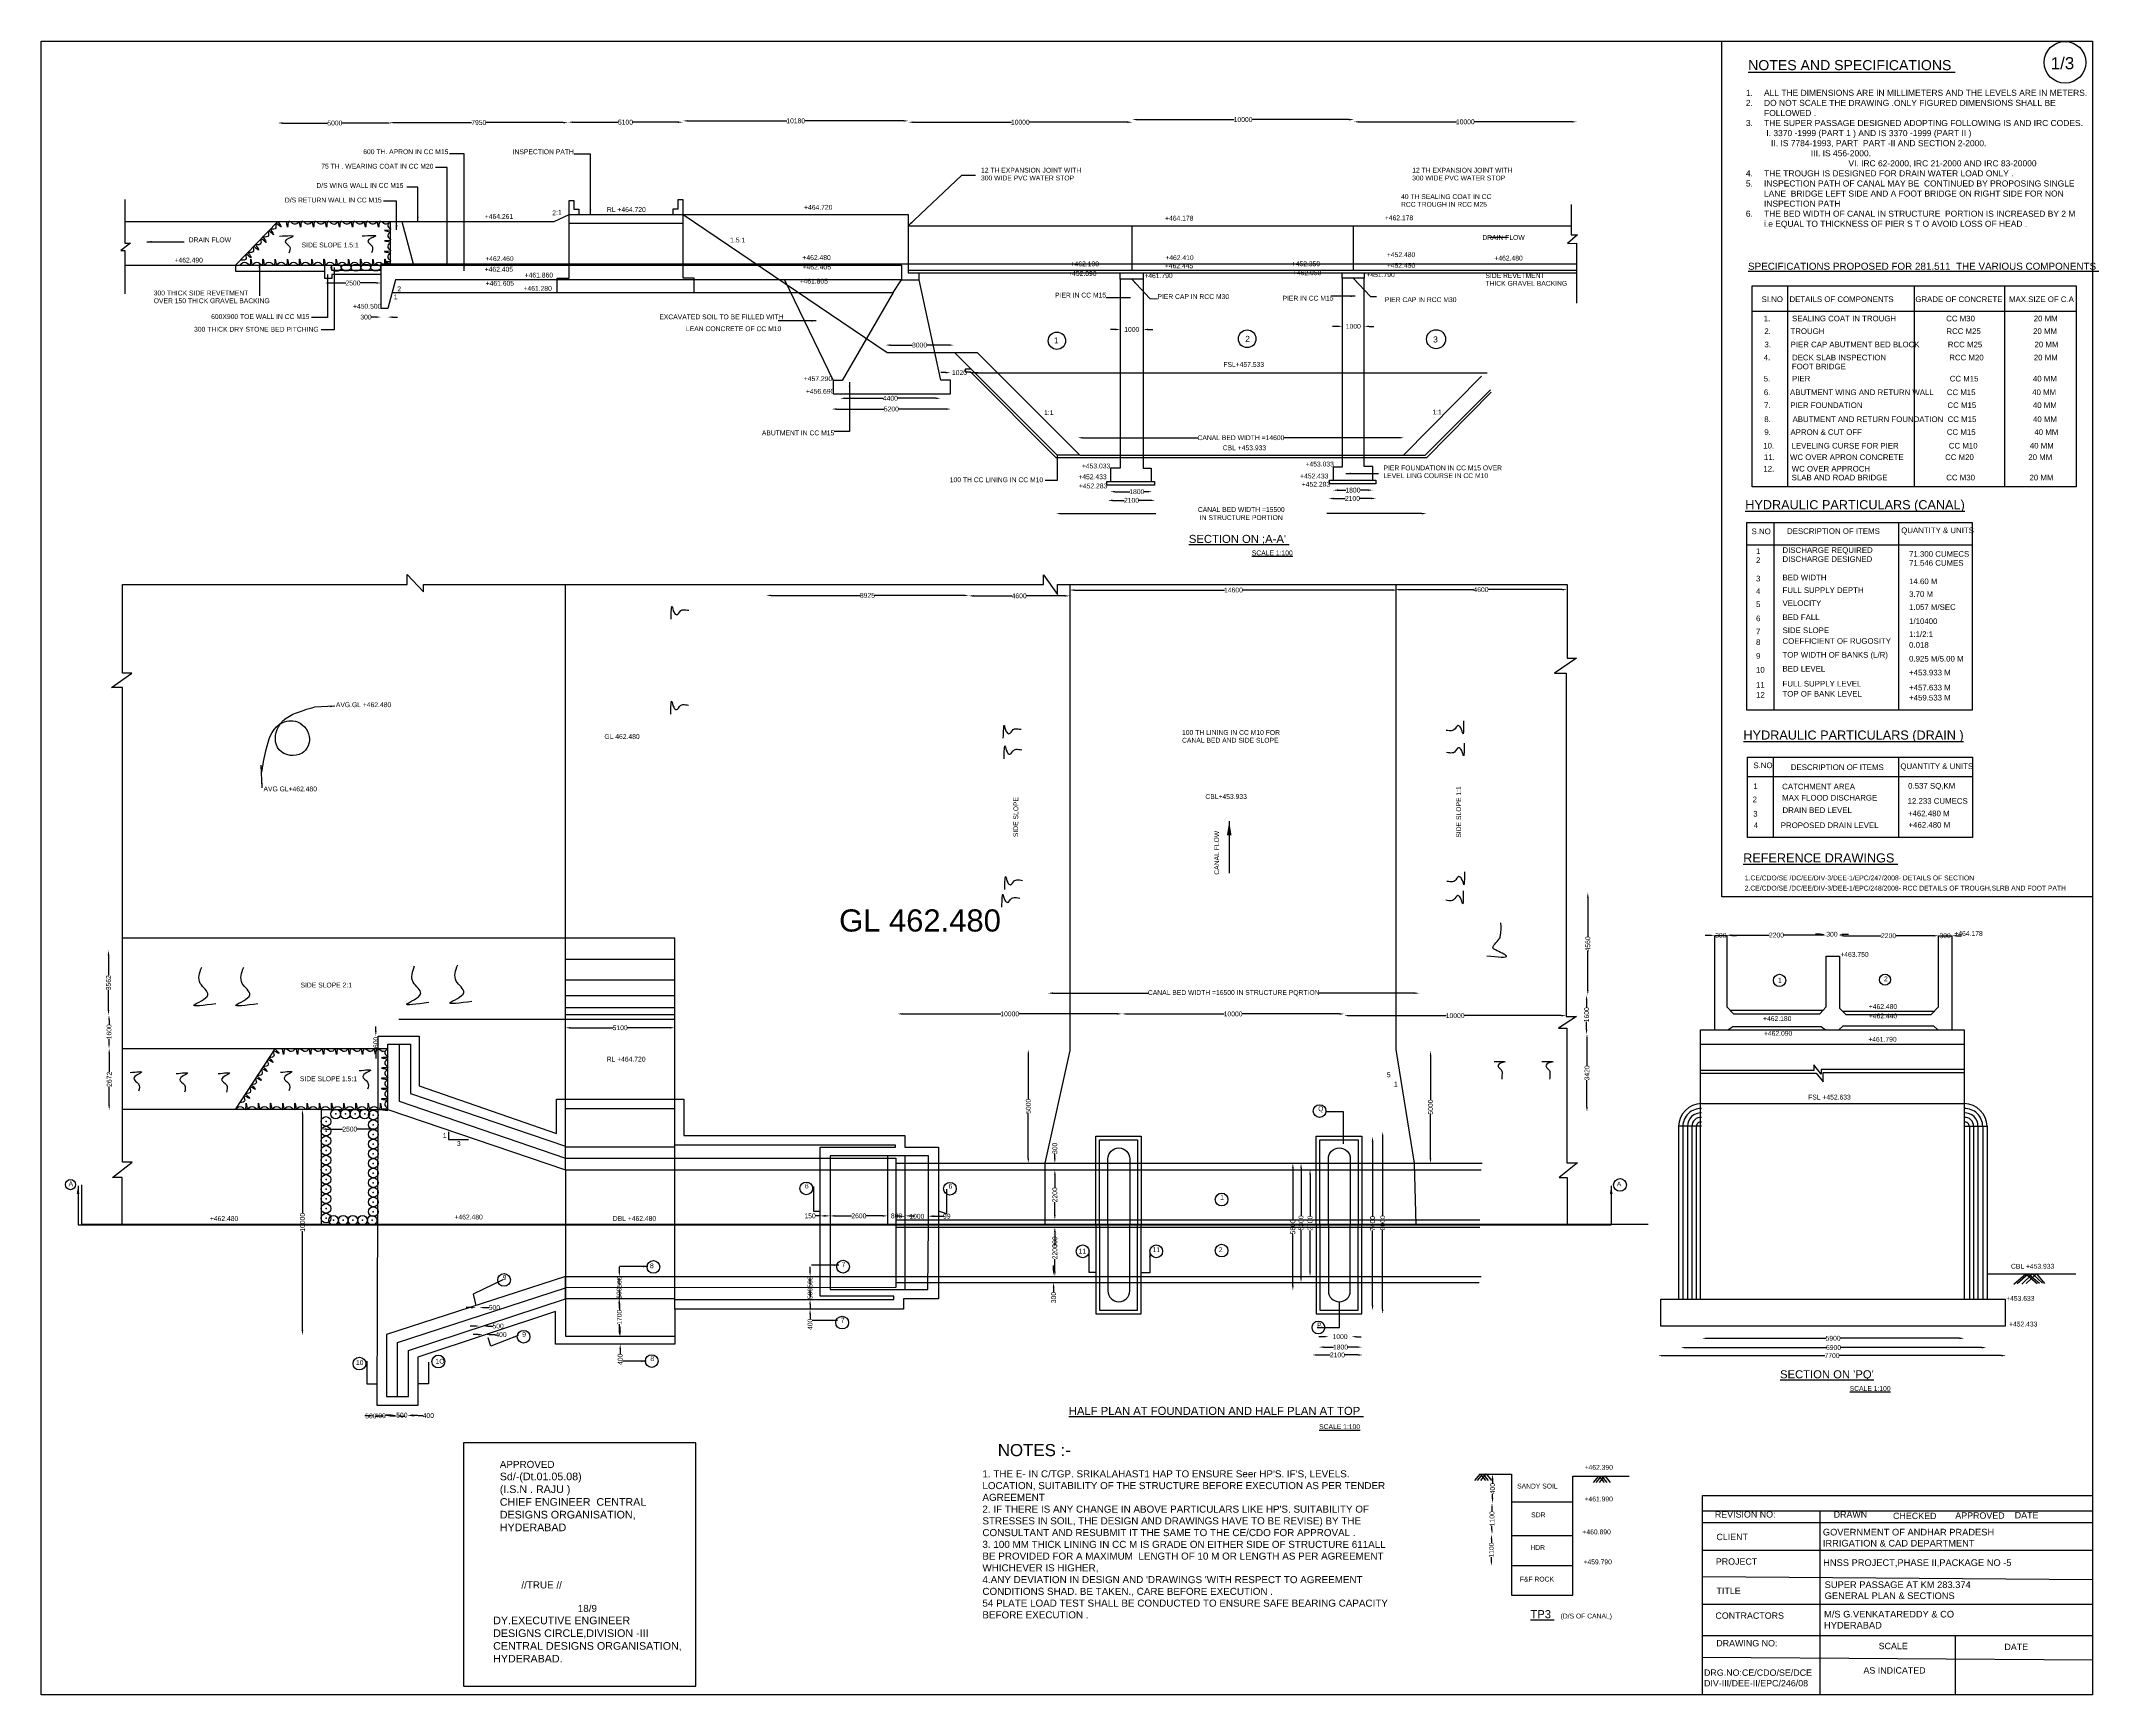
# Model space of a CAD drawing. Header units: millimetres. Extents: x 5124 to 4681095, y 2311 to 91369410.
# Drawn here: x 2335211 to 2386289, y 45650649 to 45691698 of the extents above; entities that cross this region are included whole.
import ezdxf

# ---------------------------------------------------------------- set-up
doc = ezdxf.new("R2010")
doc.units = ezdxf.units.MM
doc.header["$MEASUREMENT"] = 0
doc.header["$PDMODE"] = 32
doc.header["$PDSIZE"] = 240
for name, color, linetype in [('DIMENSIONS', 7, 'Continuous'), ('DRAWING', 2, 'Continuous'), ('TEXT', 7, 'Continuous')]:
    doc.layers.add(name, color=color, linetype=linetype)
doc.styles.get("Standard").update_dxf_attribs({"font": 'arial.ttf', "height": 120})
doc.dimstyles.get("Standard").update_dxf_attribs({"dimtxt": 120, "dimasz": 120, "dimexe": 0.18, "dimexo": 0.0625, "dimgap": 0.09, "dimtad": 0, "dimdec": 0, "dimzin": 0, "dimdsep": 46, "dimtxsty": 'Standard', "dimcen": 0.09, "dimse1": 1, "dimse2": 1, "dimadec": 0, "dimazin": 0, "dimtfac": 1, "dimtdec": 0, "dimtofl": 0, "dimtmove": 0, "dimatfit": 3, "dimfxl": 1, "dimtolj": 1, "dimtzin": 0, "dimarcsym": 0})

# ---------------------------------------------------------------- blocks, each defined once
blk = doc.blocks.new('*D54')
at = {"layer": 'Defpoints', "color": 0, "transparency": 16777216}
for p in [(2341086, 45689692), (2341086, 45689666), (2343918, 45689692)]:
    blk.add_point(p, dxfattribs=at)
at = {"layer": 'DIMENSIONS', "color": 0, "lineweight": -2, "transparency": 16777216}
for p, q in [((2341206, 45689666), (2342323, 45689666)), ((2343798, 45689666), (2342681, 45689666))]:
    blk.add_line(p, q, dxfattribs=at)
at = {"layer": 'DIMENSIONS', "color": 0, "transparency": 16777216}
for points in [[(2341206, 45689686), (2341206, 45689646), (2341086, 45689666)], [(2343798, 45689686), (2343798, 45689646), (2343918, 45689666)]]:
    blk.add_solid(points, dxfattribs=at)
at = {"layer": 'DIMENSIONS', "color": 0, "transparency": 16777216, "insert": (2342502, 45689666), "char_height": 120, "attachment_point": 5}
blk.add_mtext('\\A1;5000', dxfattribs=at)
blk = doc.blocks.new('*D55')
at = {"layer": 'Defpoints', "color": 0, "transparency": 16777216}
for p in [(2343858, 45689656), (2348293, 45689676), (2348293, 45689656)]:
    blk.add_point(p, dxfattribs=at)
at = {"layer": 'DIMENSIONS', "color": 0, "lineweight": -2, "transparency": 16777216}
for p, q in [((2343978, 45689676), (2345897, 45689676)), ((2348173, 45689676), (2346254, 45689676))]:
    blk.add_line(p, q, dxfattribs=at)
at = {"layer": 'DIMENSIONS', "color": 0, "transparency": 16777216}
for points in [[(2343978, 45689696), (2343978, 45689656), (2343858, 45689676)], [(2348173, 45689696), (2348173, 45689656), (2348293, 45689676)]]:
    blk.add_solid(points, dxfattribs=at)
at = {"layer": 'DIMENSIONS', "color": 0, "transparency": 16777216, "insert": (2346075, 45689676), "char_height": 120, "attachment_point": 5}
blk.add_mtext('\\A1;7950', dxfattribs=at)
blk = doc.blocks.new('*D56')
at = {"layer": 'Defpoints', "color": 0, "transparency": 16777216}
for p in [(2348293, 45689676), (2351140, 45689686), (2351140, 45689676)]:
    blk.add_point(p, dxfattribs=at)
at = {"layer": 'DIMENSIONS', "color": 0, "lineweight": -2, "transparency": 16777216}
for p, q in [((2348413, 45689686), (2349537, 45689686)), ((2351020, 45689686), (2349895, 45689686))]:
    blk.add_line(p, q, dxfattribs=at)
at = {"layer": 'DIMENSIONS', "color": 0, "transparency": 16777216}
for points in [[(2348413, 45689706), (2348413, 45689666), (2348293, 45689686)], [(2351020, 45689706), (2351020, 45689666), (2351140, 45689686)]]:
    blk.add_solid(points, dxfattribs=at)
at = {"layer": 'DIMENSIONS', "color": 0, "transparency": 16777216, "insert": (2349716, 45689686), "char_height": 120, "attachment_point": 5}
blk.add_mtext('\\A1;5100', dxfattribs=at)
blk = doc.blocks.new('*D57')
at = {"layer": 'Defpoints', "color": 0, "transparency": 16777216}
for p in [(2351140, 45689676), (2356741, 45689719), (2356741, 45689676)]:
    blk.add_point(p, dxfattribs=at)
at = {"layer": 'DIMENSIONS', "color": 0, "lineweight": -2, "transparency": 16777216}
for p, q in [((2351260, 45689719), (2353721, 45689719)), ((2356621, 45689719), (2354161, 45689719))]:
    blk.add_line(p, q, dxfattribs=at)
at = {"layer": 'DIMENSIONS', "color": 0, "transparency": 16777216}
for points in [[(2351260, 45689739), (2351260, 45689699), (2351140, 45689719)], [(2356621, 45689739), (2356621, 45689699), (2356741, 45689719)]]:
    blk.add_solid(points, dxfattribs=at)
at = {"layer": 'DIMENSIONS', "color": 0, "transparency": 16777216, "insert": (2353941, 45689719), "char_height": 120, "attachment_point": 5}
blk.add_mtext('\\A1;10180', dxfattribs=at)
blk = doc.blocks.new('*D58')
at = {"layer": 'Defpoints', "color": 0, "transparency": 16777216}
for p in [(2356741, 45689719), (2362294, 45689686), (2362294, 45689659)]:
    blk.add_point(p, dxfattribs=at)
at = {"layer": 'DIMENSIONS', "color": 0, "lineweight": -2, "transparency": 16777216}
for p, q in [((2356861, 45689686), (2359297, 45689686)), ((2362174, 45689686), (2359738, 45689686))]:
    blk.add_line(p, q, dxfattribs=at)
at = {"layer": 'DIMENSIONS', "color": 0, "transparency": 16777216}
for points in [[(2356861, 45689706), (2356861, 45689666), (2356741, 45689686)], [(2362174, 45689706), (2362174, 45689666), (2362294, 45689686)]]:
    blk.add_solid(points, dxfattribs=at)
at = {"layer": 'DIMENSIONS', "color": 0, "transparency": 16777216, "insert": (2359517, 45689686), "char_height": 120, "attachment_point": 5}
blk.add_mtext('\\A1;10000', dxfattribs=at)
blk = doc.blocks.new('*D59')
at = {"layer": 'Defpoints', "color": 0, "transparency": 16777216}
for p in [(2362294, 45689686), (2367799, 45689751), (2367799, 45689686)]:
    blk.add_point(p, dxfattribs=at)
at = {"layer": 'DIMENSIONS', "color": 0, "lineweight": -2, "transparency": 16777216}
for p, q in [((2362414, 45689751), (2364826, 45689751)), ((2367679, 45689751), (2365267, 45689751))]:
    blk.add_line(p, q, dxfattribs=at)
at = {"layer": 'DIMENSIONS', "color": 0, "transparency": 16777216}
for points in [[(2362414, 45689771), (2362414, 45689731), (2362294, 45689751)], [(2367679, 45689771), (2367679, 45689731), (2367799, 45689751)]]:
    blk.add_solid(points, dxfattribs=at)
at = {"layer": 'DIMENSIONS', "color": 0, "transparency": 16777216, "insert": (2365047, 45689751), "char_height": 120, "attachment_point": 5}
blk.add_mtext('\\A1;10000', dxfattribs=at)
blk = doc.blocks.new('*D60')
at = {"layer": 'Defpoints', "color": 0, "transparency": 16777216}
for p in [(2367799, 45689751), (2373327, 45689751), (2373327, 45689695)]:
    blk.add_point(p, dxfattribs=at)
at = {"layer": 'DIMENSIONS', "color": 0, "lineweight": -2, "transparency": 16777216}
for p, q in [((2367919, 45689695), (2370343, 45689695)), ((2373207, 45689695), (2370783, 45689695))]:
    blk.add_line(p, q, dxfattribs=at)
at = {"layer": 'DIMENSIONS', "color": 0, "transparency": 16777216}
for points in [[(2367919, 45689715), (2367919, 45689675), (2367799, 45689695)], [(2373207, 45689715), (2373207, 45689675), (2373327, 45689695)]]:
    blk.add_solid(points, dxfattribs=at)
at = {"layer": 'DIMENSIONS', "color": 0, "transparency": 16777216, "insert": (2370563, 45689695), "char_height": 120, "attachment_point": 5}
blk.add_mtext('\\A1;10000', dxfattribs=at)
blk = doc.blocks.new('*D61')
at = {"layer": 'Defpoints', "color": 0, "transparency": 16777216}
for p in [(2367509, 45684619), (2367509, 45684546), (2368056, 45684546)]:
    blk.add_point(p, dxfattribs=at)
at = {"layer": 'DIMENSIONS', "color": 0, "lineweight": -2, "transparency": 16777216}
for p, q in [((2367389, 45684619), (2367269, 45684619)), ((2368176, 45684619), (2368296, 45684619))]:
    blk.add_line(p, q, dxfattribs=at)
at = {"layer": 'DIMENSIONS', "color": 0, "transparency": 16777216}
for points in [[(2367389, 45684639), (2367389, 45684599), (2367509, 45684619)], [(2368176, 45684639), (2368176, 45684599), (2368056, 45684619)]]:
    blk.add_solid(points, dxfattribs=at)
at = {"layer": 'DIMENSIONS', "color": 0, "transparency": 16777216, "insert": (2367783, 45684619), "char_height": 120, "attachment_point": 5}
blk.add_mtext('\\A1;1000', dxfattribs=at)
blk = doc.blocks.new('*D62')
at = {"layer": 'Defpoints', "color": 0, "transparency": 16777216}
for p in [(2361998, 45684541), (2361998, 45684541), (2362567, 45684541)]:
    blk.add_point(p, dxfattribs=at)
at = {"layer": 'DIMENSIONS', "color": 0, "lineweight": -2, "transparency": 16777216}
for p, q in [((2361878, 45684541), (2361758, 45684541)), ((2362687, 45684541), (2362807, 45684541))]:
    blk.add_line(p, q, dxfattribs=at)
at = {"layer": 'DIMENSIONS', "color": 0, "transparency": 16777216}
for points in [[(2361878, 45684561), (2361878, 45684521), (2361998, 45684541)], [(2362687, 45684561), (2362687, 45684521), (2362567, 45684541)]]:
    blk.add_solid(points, dxfattribs=at)
at = {"layer": 'DIMENSIONS', "color": 0, "transparency": 16777216, "insert": (2362283, 45684541), "char_height": 120, "attachment_point": 5}
blk.add_mtext('\\A1;1000', dxfattribs=at)
blk = doc.blocks.new('*D63')
at = {"layer": 'Defpoints', "color": 0, "transparency": 16777216}
for p in [(2360944, 45681899), (2360944, 45681854), (2369041, 45681899)]:
    blk.add_point(p, dxfattribs=at)
at = {"layer": 'DIMENSIONS', "color": 0, "lineweight": -2, "transparency": 16777216}
for p, q in [((2361064, 45681854), (2363922, 45681854)), ((2368921, 45681854), (2366063, 45681854))]:
    blk.add_line(p, q, dxfattribs=at)
at = {"layer": 'DIMENSIONS', "color": 0, "transparency": 16777216}
for points in [[(2361064, 45681874), (2361064, 45681834), (2360944, 45681854)], [(2368921, 45681874), (2368921, 45681834), (2369041, 45681854)]]:
    blk.add_solid(points, dxfattribs=at)
at = {"layer": 'DIMENSIONS', "color": 0, "transparency": 16777216, "insert": (2364993, 45681854), "char_height": 120, "attachment_point": 5}
blk.add_mtext('\\A1;CANAL BED WIDTH =14600', dxfattribs=at)
blk = doc.blocks.new('*D64')
at = {"layer": 'Defpoints', "color": 0, "transparency": 16777216}
for p in [(2367280, 45680803), (2368266, 45680803), (2367280, 45680553)]:
    blk.add_point(p, dxfattribs=at)
at = {"layer": 'DIMENSIONS', "color": 0, "lineweight": -2, "transparency": 16777216}
for p, q in [((2367400, 45680553), (2367600, 45680553)), ((2368146, 45680553), (2367946, 45680553))]:
    blk.add_line(p, q, dxfattribs=at)
at = {"layer": 'DIMENSIONS', "color": 0, "transparency": 16777216}
for points in [[(2367400, 45680573), (2367400, 45680533), (2367280, 45680553)], [(2368146, 45680573), (2368146, 45680533), (2368266, 45680553)]]:
    blk.add_solid(points, dxfattribs=at)
at = {"layer": 'DIMENSIONS', "color": 0, "transparency": 16777216, "insert": (2367773, 45680553), "char_height": 120, "attachment_point": 5}
blk.add_mtext('\\A1;1800', dxfattribs=at)
blk = doc.blocks.new('*D65')
at = {"layer": 'Defpoints', "color": 0, "transparency": 16777216}
for p in [(2367173, 45680346), (2367173, 45680324), (2368351, 45680324)]:
    blk.add_point(p, dxfattribs=at)
at = {"layer": 'DIMENSIONS', "color": 0, "lineweight": -2, "transparency": 16777216}
for p, q in [((2367293, 45680346), (2367582, 45680346)), ((2368231, 45680346), (2367942, 45680346))]:
    blk.add_line(p, q, dxfattribs=at)
at = {"layer": 'DIMENSIONS', "color": 0, "transparency": 16777216}
for points in [[(2367293, 45680366), (2367293, 45680326), (2367173, 45680346)], [(2368231, 45680366), (2368231, 45680326), (2368351, 45680346)]]:
    blk.add_solid(points, dxfattribs=at)
at = {"layer": 'DIMENSIONS', "color": 0, "transparency": 16777216, "insert": (2367762, 45680346), "char_height": 120, "attachment_point": 5}
blk.add_mtext('\\A1;2100', dxfattribs=at)
blk = doc.blocks.new('*D66')
at = {"layer": 'Defpoints', "color": 0, "transparency": 16777216}
for p in [(2361748, 45680597), (2361748, 45680515), (2362791, 45680529)]:
    blk.add_point(p, dxfattribs=at)
at = {"layer": 'DIMENSIONS', "color": 0, "lineweight": -2, "transparency": 16777216}
for p, q in [((2361868, 45680515), (2362235, 45680515)), ((2362671, 45680515), (2362582, 45680515))]:
    blk.add_line(p, q, dxfattribs=at)
at = {"layer": 'DIMENSIONS', "color": 0, "transparency": 16777216}
for points in [[(2361868, 45680535), (2361868, 45680495), (2361748, 45680515)], [(2362671, 45680535), (2362671, 45680495), (2362791, 45680515)]]:
    blk.add_solid(points, dxfattribs=at)
at = {"layer": 'DIMENSIONS', "color": 0, "transparency": 16777216, "insert": (2362409, 45680515), "char_height": 120, "attachment_point": 5}
blk.add_mtext('\\A1;1800', dxfattribs=at)
blk = doc.blocks.new('*D67')
at = {"layer": 'Defpoints', "color": 0, "transparency": 16777216}
for p in [(2361689, 45680300), (2361689, 45680296), (2362864, 45680296)]:
    blk.add_point(p, dxfattribs=at)
at = {"layer": 'DIMENSIONS', "color": 0, "lineweight": -2, "transparency": 16777216}
for p, q in [((2361809, 45680300), (2362097, 45680300)), ((2362744, 45680300), (2362457, 45680300))]:
    blk.add_line(p, q, dxfattribs=at)
at = {"layer": 'DIMENSIONS', "color": 0, "transparency": 16777216}
for points in [[(2361809, 45680320), (2361809, 45680280), (2361689, 45680300)], [(2362744, 45680320), (2362744, 45680280), (2362864, 45680300)]]:
    blk.add_solid(points, dxfattribs=at)
at = {"layer": 'DIMENSIONS', "color": 0, "transparency": 16777216, "insert": (2362277, 45680300), "char_height": 120, "attachment_point": 5}
blk.add_mtext('\\A1;2100', dxfattribs=at)
blk = doc.blocks.new('*D68')
at = {"layer": 'Defpoints', "color": 0, "transparency": 16777216}
for p in [(2354836, 45682566), (2354836, 45682541), (2357796, 45682541)]:
    blk.add_point(p, dxfattribs=at)
at = {"layer": 'DIMENSIONS', "color": 0, "lineweight": -2, "transparency": 16777216}
for p, q in [((2354956, 45682566), (2356137, 45682566)), ((2357676, 45682566), (2356495, 45682566))]:
    blk.add_line(p, q, dxfattribs=at)
at = {"layer": 'DIMENSIONS', "color": 0, "transparency": 16777216}
for points in [[(2354956, 45682586), (2354956, 45682546), (2354836, 45682566)], [(2357676, 45682586), (2357676, 45682546), (2357796, 45682566)]]:
    blk.add_solid(points, dxfattribs=at)
at = {"layer": 'DIMENSIONS', "color": 0, "transparency": 16777216, "insert": (2356316, 45682566), "char_height": 120, "attachment_point": 5}
blk.add_mtext('\\A1;5200', dxfattribs=at)
blk = doc.blocks.new('*D69')
at = {"layer": 'Defpoints', "color": 0, "transparency": 16777216}
for p in [(2355048, 45682833), (2355048, 45682770), (2357534, 45682770)]:
    blk.add_point(p, dxfattribs=at)
at = {"layer": 'DIMENSIONS', "color": 0, "lineweight": -2, "transparency": 16777216}
for p, q in [((2355168, 45682833), (2356110, 45682833)), ((2357414, 45682833), (2356473, 45682833))]:
    blk.add_line(p, q, dxfattribs=at)
at = {"layer": 'DIMENSIONS', "color": 0, "transparency": 16777216}
for points in [[(2355168, 45682853), (2355168, 45682813), (2355048, 45682833)], [(2357414, 45682853), (2357414, 45682813), (2357534, 45682833)]]:
    blk.add_solid(points, dxfattribs=at)
at = {"layer": 'DIMENSIONS', "color": 0, "transparency": 16777216, "insert": (2356291, 45682833), "char_height": 120, "attachment_point": 5}
blk.add_mtext('\\A1;4400', dxfattribs=at)
blk = doc.blocks.new('*D70')
at = {"layer": 'Defpoints', "color": 0, "transparency": 16777216}
for p in [(2358228, 45683800), (2358228, 45683470), (2357784, 45683284)]:
    blk.add_point(p, dxfattribs=at)
at = {"layer": 'DIMENSIONS', "color": 0, "lineweight": -2, "transparency": 16777216}
for p, q in [((2357664, 45683470), (2357544, 45683470)), ((2358348, 45683470), (2358468, 45683470))]:
    blk.add_line(p, q, dxfattribs=at)
at = {"layer": 'DIMENSIONS', "color": 0, "transparency": 16777216}
for points in [[(2357664, 45683490), (2357664, 45683450), (2357784, 45683470)], [(2358348, 45683490), (2358348, 45683450), (2358228, 45683470)]]:
    blk.add_solid(points, dxfattribs=at)
at = {"layer": 'DIMENSIONS', "color": 0, "transparency": 16777216, "insert": (2358006, 45683470), "char_height": 120, "attachment_point": 5}
blk.add_mtext('\\A1;1020', dxfattribs=at)
blk = doc.blocks.new('*D71')
at = {"layer": 'Defpoints', "color": 0, "transparency": 16777216}
for p in [(2356167, 45684154), (2357866, 45684154), (2357866, 45684154)]:
    blk.add_point(p, dxfattribs=at)
at = {"layer": 'DIMENSIONS', "color": 0, "lineweight": -2, "transparency": 16777216}
for p, q in [((2356287, 45684154), (2356837, 45684154)), ((2357746, 45684154), (2357195, 45684154))]:
    blk.add_line(p, q, dxfattribs=at)
at = {"layer": 'DIMENSIONS', "color": 0, "transparency": 16777216}
for points in [[(2356287, 45684174), (2356287, 45684134), (2356167, 45684154)], [(2357746, 45684174), (2357746, 45684134), (2357866, 45684154)]]:
    blk.add_solid(points, dxfattribs=at)
at = {"layer": 'DIMENSIONS', "color": 0, "transparency": 16777216, "insert": (2357016, 45684154), "char_height": 120, "attachment_point": 5}
blk.add_mtext('\\A1;3000', dxfattribs=at)
blk = doc.blocks.new('*D72')
at = {"layer": 'Defpoints', "color": 0, "transparency": 16777216}
for p in [(2343646, 45684913), (2343646, 45684849), (2343820, 45684913)]:
    blk.add_point(p, dxfattribs=at)
at = {"layer": 'DIMENSIONS', "color": 0, "lineweight": -2, "transparency": 16777216}
for p, q in [((2343526, 45684849), (2343406, 45684849)), ((2343940, 45684849), (2344060, 45684849))]:
    blk.add_line(p, q, dxfattribs=at)
at = {"layer": 'DIMENSIONS', "color": 0, "transparency": 16777216}
for points in [[(2343526, 45684869), (2343526, 45684829), (2343646, 45684849)], [(2343940, 45684869), (2343940, 45684829), (2343820, 45684849)]]:
    blk.add_solid(points, dxfattribs=at)
at = {"layer": 'DIMENSIONS', "color": 0, "transparency": 16777216, "insert": (2343274, 45684849), "char_height": 120, "attachment_point": 5}
blk.add_mtext('\\A1;300', dxfattribs=at)
blk = doc.blocks.new('*D73')
at = {"layer": 'Defpoints', "color": 0, "transparency": 16777216}
for p in [(2342251, 45685698), (2343650, 45685698), (2343650, 45685695)]:
    blk.add_point(p, dxfattribs=at)
at = {"layer": 'DIMENSIONS', "color": 0, "lineweight": -2, "transparency": 16777216}
for p, q in [((2342371, 45685695), (2342771, 45685695)), ((2343530, 45685695), (2343131, 45685695))]:
    blk.add_line(p, q, dxfattribs=at)
at = {"layer": 'DIMENSIONS', "color": 0, "transparency": 16777216}
for points in [[(2342371, 45685715), (2342371, 45685675), (2342251, 45685695)], [(2343530, 45685715), (2343530, 45685675), (2343650, 45685695)]]:
    blk.add_solid(points, dxfattribs=at)
at = {"layer": 'DIMENSIONS', "color": 0, "transparency": 16777216, "insert": (2342951, 45685695), "char_height": 120, "attachment_point": 5}
blk.add_mtext('\\A1;2500', dxfattribs=at)
blk = doc.blocks.new('*D74')
at = {"layer": 'Defpoints', "color": 0, "transparency": 16777216}
for p in [(2373619, 45670559), (2373604, 45668020), (2373619, 45668020)]:
    blk.add_point(p, dxfattribs=at)
at = {"layer": 'DIMENSIONS', "color": 0, "lineweight": -2, "transparency": 16777216}
for p, q in [((2373604, 45670439), (2373604, 45669471)), ((2373604, 45668140), (2373604, 45669108))]:
    blk.add_line(p, q, dxfattribs=at)
at = {"layer": 'DIMENSIONS', "color": 0, "transparency": 16777216}
for points in [[(2373584, 45670439), (2373624, 45670439), (2373604, 45670559)], [(2373584, 45668140), (2373624, 45668140), (2373604, 45668020)]]:
    blk.add_solid(points, dxfattribs=at)
at = {"layer": 'DIMENSIONS', "color": 0, "transparency": 16777216, "insert": (2373604, 45669290), "char_height": 120, "attachment_point": 5, "rotation": 90}
blk.add_mtext('\\A1;4560', dxfattribs=at)
blk = doc.blocks.new('*D75')
at = {"layer": 'Defpoints', "color": 0, "transparency": 16777216}
for p in [(2373604, 45668020), (2373573, 45667041), (2373604, 45667041)]:
    blk.add_point(p, dxfattribs=at)
at = {"layer": 'DIMENSIONS', "color": 0, "lineweight": -2, "transparency": 16777216}
for p, q in [((2373573, 45667900), (2373573, 45667704)), ((2373573, 45667161), (2373573, 45667357))]:
    blk.add_line(p, q, dxfattribs=at)
at = {"layer": 'DIMENSIONS', "color": 0, "transparency": 16777216}
for points in [[(2373553, 45667900), (2373593, 45667900), (2373573, 45668020)], [(2373553, 45667161), (2373593, 45667161), (2373573, 45667041)]]:
    blk.add_solid(points, dxfattribs=at)
at = {"layer": 'DIMENSIONS', "color": 0, "transparency": 16777216, "insert": (2373573, 45667531), "char_height": 120, "attachment_point": 5, "rotation": 90}
blk.add_mtext('\\A1;1600', dxfattribs=at)
blk = doc.blocks.new('*D76')
at = {"layer": 'Defpoints', "color": 0, "transparency": 16777216}
for p in [(2373570, 45667056), (2373570, 45665120), (2373583, 45665120)]:
    blk.add_point(p, dxfattribs=at)
at = {"layer": 'DIMENSIONS', "color": 0, "lineweight": -2, "transparency": 16777216}
for p, q in [((2373583, 45666936), (2373583, 45666267)), ((2373583, 45665240), (2373583, 45665909))]:
    blk.add_line(p, q, dxfattribs=at)
at = {"layer": 'DIMENSIONS', "color": 0, "transparency": 16777216}
for points in [[(2373563, 45666936), (2373603, 45666936), (2373583, 45667056)], [(2373563, 45665240), (2373603, 45665240), (2373583, 45665120)]]:
    blk.add_solid(points, dxfattribs=at)
at = {"layer": 'DIMENSIONS', "color": 0, "transparency": 16777216, "insert": (2373583, 45666088), "char_height": 120, "attachment_point": 5, "rotation": 90}
blk.add_mtext('\\A1;3420', dxfattribs=at)
blk = doc.blocks.new('*D77')
at = {"layer": 'Defpoints', "color": 0, "transparency": 16777216}
for p in [(2367558, 45667509), (2367558, 45667490), (2373064, 45667490)]:
    blk.add_point(p, dxfattribs=at)
at = {"layer": 'DIMENSIONS', "color": 0, "lineweight": -2, "transparency": 16777216}
for p, q in [((2367678, 45667509), (2370091, 45667509)), ((2372944, 45667509), (2370531, 45667509))]:
    blk.add_line(p, q, dxfattribs=at)
at = {"layer": 'DIMENSIONS', "color": 0, "transparency": 16777216}
for points in [[(2367678, 45667529), (2367678, 45667489), (2367558, 45667509)], [(2372944, 45667529), (2372944, 45667489), (2373064, 45667509)]]:
    blk.add_solid(points, dxfattribs=at)
at = {"layer": 'DIMENSIONS', "color": 0, "transparency": 16777216, "insert": (2370311, 45667509), "char_height": 120, "attachment_point": 5}
blk.add_mtext('\\A1;10000', dxfattribs=at)
blk = doc.blocks.new('*D78')
at = {"layer": 'Defpoints', "color": 0, "transparency": 16777216}
for p in [(2362040, 45667551), (2362040, 45667509), (2367558, 45667509)]:
    blk.add_point(p, dxfattribs=at)
at = {"layer": 'DIMENSIONS', "color": 0, "lineweight": -2, "transparency": 16777216}
for p, q in [((2362160, 45667551), (2364579, 45667551)), ((2367438, 45667551), (2365019, 45667551))]:
    blk.add_line(p, q, dxfattribs=at)
at = {"layer": 'DIMENSIONS', "color": 0, "transparency": 16777216}
for points in [[(2362160, 45667571), (2362160, 45667531), (2362040, 45667551)], [(2367438, 45667571), (2367438, 45667531), (2367558, 45667551)]]:
    blk.add_solid(points, dxfattribs=at)
at = {"layer": 'DIMENSIONS', "color": 0, "transparency": 16777216, "insert": (2364799, 45667551), "char_height": 120, "attachment_point": 5}
blk.add_mtext('\\A1;10000', dxfattribs=at)
blk = doc.blocks.new('*D79')
at = {"layer": 'Defpoints', "color": 0, "transparency": 16777216}
for p in [(2356469, 45667552), (2356469, 45667509), (2362040, 45667509)]:
    blk.add_point(p, dxfattribs=at)
at = {"layer": 'DIMENSIONS', "color": 0, "lineweight": -2, "transparency": 16777216}
for p, q in [((2356589, 45667552), (2359034, 45667552)), ((2361920, 45667552), (2359474, 45667552))]:
    blk.add_line(p, q, dxfattribs=at)
at = {"layer": 'DIMENSIONS', "color": 0, "transparency": 16777216}
for points in [[(2356589, 45667572), (2356589, 45667532), (2356469, 45667552)], [(2361920, 45667572), (2361920, 45667532), (2362040, 45667552)]]:
    blk.add_solid(points, dxfattribs=at)
at = {"layer": 'DIMENSIONS', "color": 0, "transparency": 16777216, "insert": (2359254, 45667552), "char_height": 120, "attachment_point": 5}
blk.add_mtext('\\A1;10000', dxfattribs=at)
blk = doc.blocks.new('*D80')
at = {"layer": 'Defpoints', "color": 0, "transparency": 16777216}
for p in [(2360206, 45668050), (2369422, 45668170), (2369422, 45668067)]:
    blk.add_point(p, dxfattribs=at)
at = {"layer": 'DIMENSIONS', "color": 0, "lineweight": -2, "transparency": 16777216}
for p, q in [((2360326, 45668067), (2362694, 45668067)), ((2369302, 45668067), (2366934, 45668067))]:
    blk.add_line(p, q, dxfattribs=at)
at = {"layer": 'DIMENSIONS', "color": 0, "transparency": 16777216}
for points in [[(2360326, 45668087), (2360326, 45668047), (2360206, 45668067)], [(2369302, 45668087), (2369302, 45668047), (2369422, 45668067)]]:
    blk.add_solid(points, dxfattribs=at)
at = {"layer": 'DIMENSIONS', "color": 0, "transparency": 16777216, "insert": (2364814, 45668067), "char_height": 120, "attachment_point": 5}
blk.add_mtext('\\A1;CANAL BED WIDTH =16500 IN STRUCTURE PQRTION', dxfattribs=at)
blk = doc.blocks.new('*D81')
at = {"layer": 'Defpoints', "color": 0, "transparency": 16777216}
for p in [(2369699, 45666635), (2369699, 45663844), (2369699, 45663844)]:
    blk.add_point(p, dxfattribs=at)
at = {"layer": 'DIMENSIONS', "color": 0, "lineweight": -2, "transparency": 16777216}
for p, q in [((2369699, 45666515), (2369699, 45665419)), ((2369699, 45663964), (2369699, 45665060))]:
    blk.add_line(p, q, dxfattribs=at)
at = {"layer": 'DIMENSIONS', "color": 0, "transparency": 16777216}
for points in [[(2369679, 45666515), (2369719, 45666515), (2369699, 45666635)], [(2369679, 45663964), (2369719, 45663964), (2369699, 45663844)]]:
    blk.add_solid(points, dxfattribs=at)
at = {"layer": 'DIMENSIONS', "color": 0, "transparency": 16777216, "insert": (2369699, 45665239), "char_height": 120, "attachment_point": 5, "rotation": 90}
blk.add_mtext('\\A1;5000', dxfattribs=at)
blk = doc.blocks.new('*D82')
at = {"layer": 'Defpoints', "color": 0, "transparency": 16777216}
for p in [(2367170, 45659540), (2367170, 45659525), (2367738, 45659525)]:
    blk.add_point(p, dxfattribs=at)
at = {"layer": 'DIMENSIONS', "color": 0, "lineweight": -2, "transparency": 16777216}
for p, q in [((2367050, 45659540), (2366930, 45659540)), ((2367858, 45659540), (2367978, 45659540))]:
    blk.add_line(p, q, dxfattribs=at)
at = {"layer": 'DIMENSIONS', "color": 0, "transparency": 16777216}
for points in [[(2367050, 45659560), (2367050, 45659520), (2367170, 45659540)], [(2367858, 45659560), (2367858, 45659520), (2367738, 45659540)]]:
    blk.add_solid(points, dxfattribs=at)
at = {"layer": 'DIMENSIONS', "color": 0, "transparency": 16777216, "insert": (2367454, 45659540), "char_height": 120, "attachment_point": 5}
blk.add_mtext('\\A1;1000', dxfattribs=at)
blk = doc.blocks.new('*D83')
at = {"layer": 'Defpoints', "color": 0, "transparency": 16777216}
for p in [(2366930, 45659281), (2366930, 45659270), (2368000, 45659270)]:
    blk.add_point(p, dxfattribs=at)
at = {"layer": 'DIMENSIONS', "color": 0, "lineweight": -2, "transparency": 16777216}
for p, q in [((2367050, 45659281), (2367292, 45659281)), ((2367880, 45659281), (2367639, 45659281))]:
    blk.add_line(p, q, dxfattribs=at)
at = {"layer": 'DIMENSIONS', "color": 0, "transparency": 16777216}
for points in [[(2367050, 45659301), (2367050, 45659261), (2366930, 45659281)], [(2367880, 45659301), (2367880, 45659261), (2368000, 45659281)]]:
    blk.add_solid(points, dxfattribs=at)
at = {"layer": 'DIMENSIONS', "color": 0, "transparency": 16777216, "insert": (2367465, 45659281), "char_height": 120, "attachment_point": 5}
blk.add_mtext('\\A1;1800', dxfattribs=at)
blk = doc.blocks.new('*D84')
at = {"layer": 'Defpoints', "color": 0, "transparency": 16777216}
for p in [(2366760, 45659086), (2366760, 45659071), (2368019, 45659071)]:
    blk.add_point(p, dxfattribs=at)
at = {"layer": 'DIMENSIONS', "color": 0, "lineweight": -2, "transparency": 16777216}
for p, q in [((2366880, 45659086), (2367209, 45659086)), ((2367899, 45659086), (2367570, 45659086))]:
    blk.add_line(p, q, dxfattribs=at)
at = {"layer": 'DIMENSIONS', "color": 0, "transparency": 16777216}
for points in [[(2366880, 45659106), (2366880, 45659066), (2366760, 45659086)], [(2367899, 45659106), (2367899, 45659066), (2368019, 45659086)]]:
    blk.add_solid(points, dxfattribs=at)
at = {"layer": 'DIMENSIONS', "color": 0, "transparency": 16777216, "insert": (2367389, 45659086), "char_height": 120, "attachment_point": 5}
blk.add_mtext('\\A1;2100', dxfattribs=at)
blk = doc.blocks.new('*D85')
at = {"layer": 'Defpoints', "color": 0, "transparency": 16777216}
for p in [(2368429, 45664631), (2368511, 45664631), (2368429, 45660101)]:
    blk.add_point(p, dxfattribs=at)
at = {"layer": 'DIMENSIONS', "color": 0, "lineweight": -2, "transparency": 16777216}
for p, q in [((2368511, 45664511), (2368511, 45662545)), ((2368511, 45660221), (2368511, 45662187))]:
    blk.add_line(p, q, dxfattribs=at)
at = {"layer": 'DIMENSIONS', "color": 0, "transparency": 16777216}
for points in [[(2368491, 45664511), (2368531, 45664511), (2368511, 45664631)], [(2368491, 45660221), (2368531, 45660221), (2368511, 45660101)]]:
    blk.add_solid(points, dxfattribs=at)
at = {"layer": 'DIMENSIONS', "color": 0, "transparency": 16777216, "insert": (2368511, 45662366), "char_height": 120, "attachment_point": 5, "rotation": 90}
blk.add_mtext('\\A1;8000', dxfattribs=at)
blk = doc.blocks.new('*D86')
at = {"layer": 'Defpoints', "color": 0, "transparency": 16777216}
for p in [(2368247, 45664504), (2368247, 45660196), (2368260, 45660196)]:
    blk.add_point(p, dxfattribs=at)
at = {"layer": 'DIMENSIONS', "color": 0, "lineweight": -2, "transparency": 16777216}
for p, q in [((2368260, 45664384), (2368260, 45662529)), ((2368260, 45660316), (2368260, 45662172))]:
    blk.add_line(p, q, dxfattribs=at)
at = {"layer": 'DIMENSIONS', "color": 0, "transparency": 16777216}
for points in [[(2368240, 45664384), (2368280, 45664384), (2368260, 45664504)], [(2368240, 45660316), (2368280, 45660316), (2368260, 45660196)]]:
    blk.add_solid(points, dxfattribs=at)
at = {"layer": 'DIMENSIONS', "color": 0, "transparency": 16777216, "insert": (2368260, 45662350), "char_height": 120, "attachment_point": 5, "rotation": 90}
blk.add_mtext('\\A1;7400', dxfattribs=at)
blk = doc.blocks.new('*D87')
at = {"layer": 'Defpoints', "color": 0, "transparency": 16777216}
for p in [(2366709, 45663684), (2366709, 45663684), (2366645, 45661032)]:
    blk.add_point(p, dxfattribs=at)
at = {"layer": 'DIMENSIONS', "color": 0, "lineweight": -2, "transparency": 16777216}
for p, q in [((2366709, 45663564), (2366709, 45662538)), ((2366709, 45661152), (2366709, 45662178))]:
    blk.add_line(p, q, dxfattribs=at)
at = {"layer": 'DIMENSIONS', "color": 0, "transparency": 16777216}
for points in [[(2366689, 45663564), (2366729, 45663564), (2366709, 45663684)], [(2366689, 45661152), (2366729, 45661152), (2366709, 45661032)]]:
    blk.add_solid(points, dxfattribs=at)
at = {"layer": 'DIMENSIONS', "color": 0, "transparency": 16777216, "insert": (2366709, 45662358), "char_height": 120, "attachment_point": 5, "rotation": 90}
blk.add_mtext('\\A1;2700', dxfattribs=at)
blk = doc.blocks.new('*D88')
at = {"layer": 'Defpoints', "color": 0, "transparency": 16777216}
for p in [(2366485, 45663844), (2366485, 45660884), (2366485, 45660884)]:
    blk.add_point(p, dxfattribs=at)
at = {"layer": 'DIMENSIONS', "color": 0, "lineweight": -2, "transparency": 16777216}
for p, q in [((2366485, 45663724), (2366485, 45662543)), ((2366485, 45661004), (2366485, 45662185))]:
    blk.add_line(p, q, dxfattribs=at)
at = {"layer": 'DIMENSIONS', "color": 0, "transparency": 16777216}
for points in [[(2366465, 45663724), (2366505, 45663724), (2366485, 45663844)], [(2366465, 45661004), (2366505, 45661004), (2366485, 45660884)]]:
    blk.add_solid(points, dxfattribs=at)
at = {"layer": 'DIMENSIONS', "color": 0, "transparency": 16777216, "insert": (2366485, 45662364), "char_height": 120, "attachment_point": 5, "rotation": 90}
blk.add_mtext('\\A1;5300', dxfattribs=at)
blk = doc.blocks.new('*D89')
at = {"layer": 'Defpoints', "color": 0, "transparency": 16777216}
for p in [(2366298, 45663844), (2366282, 45660689), (2366298, 45660689)]:
    blk.add_point(p, dxfattribs=at)
at = {"layer": 'DIMENSIONS', "color": 0, "lineweight": -2, "transparency": 16777216}
for p, q in [((2366282, 45663724), (2366282, 45662445)), ((2366282, 45660809), (2366282, 45662087))]:
    blk.add_line(p, q, dxfattribs=at)
at = {"layer": 'DIMENSIONS', "color": 0, "transparency": 16777216}
for points in [[(2366262, 45663724), (2366302, 45663724), (2366282, 45663844)], [(2366262, 45660809), (2366302, 45660809), (2366282, 45660689)]]:
    blk.add_solid(points, dxfattribs=at)
at = {"layer": 'DIMENSIONS', "color": 0, "transparency": 16777216, "insert": (2366282, 45662266), "char_height": 120, "attachment_point": 5, "rotation": 90}
blk.add_mtext('\\A1;5800', dxfattribs=at)
blk = doc.blocks.new('*D90')
at = {"layer": 'Defpoints', "color": 0, "transparency": 16777216}
for p in [(2360343, 45661068), (2360343, 45660884), (2360343, 45660884)]:
    blk.add_point(p, dxfattribs=at)
at = {"layer": 'DIMENSIONS', "color": 0, "lineweight": -2, "transparency": 16777216}
for p, q in [((2360343, 45661188), (2360343, 45661308)), ((2360343, 45660764), (2360343, 45660644))]:
    blk.add_line(p, q, dxfattribs=at)
at = {"layer": 'DIMENSIONS', "color": 0, "transparency": 16777216}
for points in [[(2360323, 45661188), (2360363, 45661188), (2360343, 45661068)], [(2360323, 45660764), (2360363, 45660764), (2360343, 45660884)]]:
    blk.add_solid(points, dxfattribs=at)
at = {"layer": 'DIMENSIONS', "color": 0, "transparency": 16777216, "insert": (2360343, 45660511), "char_height": 120, "attachment_point": 5, "rotation": 90}
blk.add_mtext('\\A1;300', dxfattribs=at)
blk = doc.blocks.new('*D91')
at = {"layer": 'Defpoints', "color": 0, "transparency": 16777216}
for p in [(2360343, 45662262), (2360374, 45662262), (2360343, 45661032)]:
    blk.add_point(p, dxfattribs=at)
at = {"layer": 'DIMENSIONS', "color": 0, "lineweight": -2, "transparency": 16777216}
for p, q in [((2360374, 45662142), (2360374, 45661827)), ((2360374, 45661152), (2360374, 45661467))]:
    blk.add_line(p, q, dxfattribs=at)
at = {"layer": 'DIMENSIONS', "color": 0, "transparency": 16777216}
for points in [[(2360354, 45662142), (2360394, 45662142), (2360374, 45662262)], [(2360354, 45661152), (2360394, 45661152), (2360374, 45661032)]]:
    blk.add_solid(points, dxfattribs=at)
at = {"layer": 'DIMENSIONS', "color": 0, "transparency": 16777216, "insert": (2360374, 45661647), "char_height": 120, "attachment_point": 5, "rotation": 90}
blk.add_mtext('\\A1;2200', dxfattribs=at)
blk = doc.blocks.new('*D92')
at = {"layer": 'Defpoints', "color": 0, "transparency": 16777216}
for p in [(2360374, 45662437), (2360374, 45662262), (2360374, 45662262)]:
    blk.add_point(p, dxfattribs=at)
at = {"layer": 'DIMENSIONS', "color": 0, "lineweight": -2, "transparency": 16777216}
for p, q in [((2360374, 45662557), (2360374, 45662677)), ((2360374, 45662142), (2360374, 45662022))]:
    blk.add_line(p, q, dxfattribs=at)
at = {"layer": 'DIMENSIONS', "color": 0, "transparency": 16777216}
for points in [[(2360354, 45662557), (2360394, 45662557), (2360374, 45662437)], [(2360354, 45662142), (2360394, 45662142), (2360374, 45662262)]]:
    blk.add_solid(points, dxfattribs=at)
at = {"layer": 'DIMENSIONS', "color": 0, "transparency": 16777216, "insert": (2360374, 45661890), "char_height": 120, "attachment_point": 5, "rotation": 90}
blk.add_mtext('\\A1;300', dxfattribs=at)
blk = doc.blocks.new('*D93')
at = {"layer": 'Defpoints', "color": 0, "transparency": 16777216}
for p in [(2360374, 45663684), (2360374, 45663684), (2360374, 45662437)]:
    blk.add_point(p, dxfattribs=at)
at = {"layer": 'DIMENSIONS', "color": 0, "lineweight": -2, "transparency": 16777216}
for p, q in [((2360374, 45663564), (2360374, 45663241)), ((2360374, 45662557), (2360374, 45662881))]:
    blk.add_line(p, q, dxfattribs=at)
at = {"layer": 'DIMENSIONS', "color": 0, "transparency": 16777216}
for points in [[(2360354, 45663564), (2360394, 45663564), (2360374, 45663684)], [(2360354, 45662557), (2360394, 45662557), (2360374, 45662437)]]:
    blk.add_solid(points, dxfattribs=at)
at = {"layer": 'DIMENSIONS', "color": 0, "transparency": 16777216, "insert": (2360374, 45663061), "char_height": 120, "attachment_point": 5, "rotation": 90}
blk.add_mtext('\\A1;2200', dxfattribs=at)
blk = doc.blocks.new('*D94')
at = {"layer": 'Defpoints', "color": 0, "transparency": 16777216}
for p in [(2360374, 45663844), (2360374, 45663844), (2360374, 45663684)]:
    blk.add_point(p, dxfattribs=at)
at = {"layer": 'DIMENSIONS', "color": 0, "lineweight": -2, "transparency": 16777216}
for p, q in [((2360374, 45663964), (2360374, 45664084)), ((2360374, 45663564), (2360374, 45663444))]:
    blk.add_line(p, q, dxfattribs=at)
at = {"layer": 'DIMENSIONS', "color": 0, "transparency": 16777216}
for points in [[(2360354, 45663964), (2360394, 45663964), (2360374, 45663844)], [(2360354, 45663564), (2360394, 45663564), (2360374, 45663684)]]:
    blk.add_solid(points, dxfattribs=at)
at = {"layer": 'DIMENSIONS', "color": 0, "transparency": 16777216, "insert": (2360374, 45664216), "char_height": 120, "attachment_point": 5, "rotation": 90}
blk.add_mtext('\\A1;300', dxfattribs=at)
blk = doc.blocks.new('*D95')
at = {"layer": 'Defpoints', "color": 0, "transparency": 16777216}
for p in [(2359674, 45666671), (2359715, 45666671), (2359674, 45663844)]:
    blk.add_point(p, dxfattribs=at)
at = {"layer": 'DIMENSIONS', "color": 0, "lineweight": -2, "transparency": 16777216}
for p, q in [((2359715, 45666551), (2359715, 45665437)), ((2359715, 45663964), (2359715, 45665079))]:
    blk.add_line(p, q, dxfattribs=at)
at = {"layer": 'DIMENSIONS', "color": 0, "transparency": 16777216}
for points in [[(2359695, 45666551), (2359735, 45666551), (2359715, 45666671)], [(2359695, 45663964), (2359735, 45663964), (2359715, 45663844)]]:
    blk.add_solid(points, dxfattribs=at)
at = {"layer": 'DIMENSIONS', "color": 0, "transparency": 16777216, "insert": (2359715, 45665258), "char_height": 120, "attachment_point": 5, "rotation": 90}
blk.add_mtext('\\A1;5000', dxfattribs=at)
blk = doc.blocks.new('*D96')
at = {"layer": 'Defpoints', "color": 0, "transparency": 16777216}
for p in [(2357234, 45662652), (2357486, 45662652), (2357486, 45662531)]:
    blk.add_point(p, dxfattribs=at)
at = {"layer": 'DIMENSIONS', "color": 0, "lineweight": -2, "transparency": 16777216}
for p, q in [((2357354, 45662531), (2357366, 45662531)), ((2357486, 45662531), (2357606, 45662531))]:
    blk.add_line(p, q, dxfattribs=at)
at = {"layer": 'DIMENSIONS', "color": 0, "transparency": 16777216}
for points in [[(2357354, 45662551), (2357354, 45662511), (2357234, 45662531)], [(2357366, 45662551), (2357366, 45662511), (2357486, 45662531)]]:
    blk.add_solid(points, dxfattribs=at)
at = {"layer": 'DIMENSIONS', "color": 0, "transparency": 16777216, "insert": (2357692, 45662531), "char_height": 120, "attachment_point": 5}
blk.add_mtext('\\A1;99', dxfattribs=at)
blk = doc.blocks.new('*D97')
at = {"layer": 'Defpoints', "color": 0, "transparency": 16777216}
for p in [(2356662, 45662531), (2356662, 45662528), (2357234, 45662531)]:
    blk.add_point(p, dxfattribs=at)
at = {"layer": 'DIMENSIONS', "color": 0, "lineweight": -2, "transparency": 16777216}
for p, q in [((2356542, 45662528), (2356422, 45662528)), ((2357354, 45662528), (2357474, 45662528))]:
    blk.add_line(p, q, dxfattribs=at)
at = {"layer": 'DIMENSIONS', "color": 0, "transparency": 16777216}
for points in [[(2356542, 45662548), (2356542, 45662508), (2356662, 45662528)], [(2357354, 45662548), (2357354, 45662508), (2357234, 45662528)]]:
    blk.add_solid(points, dxfattribs=at)
at = {"layer": 'DIMENSIONS', "color": 0, "transparency": 16777216, "insert": (2356948, 45662528), "char_height": 120, "attachment_point": 5}
blk.add_mtext('\\A1;1000', dxfattribs=at)
blk = doc.blocks.new('*D98')
at = {"layer": 'Defpoints', "color": 0, "transparency": 16777216}
for p in [(2356224, 45662538), (2356224, 45662495), (2356662, 45662528)]:
    blk.add_point(p, dxfattribs=at)
at = {"layer": 'DIMENSIONS', "color": 0, "lineweight": -2, "transparency": 16777216}
for p, q in [((2356104, 45662538), (2355984, 45662538)), ((2356782, 45662538), (2356902, 45662538))]:
    blk.add_line(p, q, dxfattribs=at)
at = {"layer": 'DIMENSIONS', "color": 0, "transparency": 16777216}
for points in [[(2356104, 45662558), (2356104, 45662518), (2356224, 45662538)], [(2356782, 45662558), (2356782, 45662518), (2356662, 45662538)]]:
    blk.add_solid(points, dxfattribs=at)
at = {"layer": 'DIMENSIONS', "color": 0, "transparency": 16777216, "insert": (2356443, 45662538), "char_height": 120, "attachment_point": 5}
blk.add_mtext('\\A1;800', dxfattribs=at)
blk = doc.blocks.new('*D99')
at = {"layer": 'Defpoints', "color": 0, "transparency": 16777216}
for p in [(2354794, 45662538), (2354794, 45662538), (2356224, 45662538)]:
    blk.add_point(p, dxfattribs=at)
at = {"layer": 'DIMENSIONS', "color": 0, "lineweight": -2, "transparency": 16777216}
for p, q in [((2354914, 45662538), (2355329, 45662538)), ((2356104, 45662538), (2355689, 45662538))]:
    blk.add_line(p, q, dxfattribs=at)
at = {"layer": 'DIMENSIONS', "color": 0, "transparency": 16777216}
for points in [[(2354914, 45662558), (2354914, 45662518), (2354794, 45662538)], [(2356104, 45662558), (2356104, 45662518), (2356224, 45662538)]]:
    blk.add_solid(points, dxfattribs=at)
at = {"layer": 'DIMENSIONS', "color": 0, "transparency": 16777216, "insert": (2355509, 45662538), "char_height": 120, "attachment_point": 5}
blk.add_mtext('\\A1;2600', dxfattribs=at)
blk = doc.blocks.new('*D100')
at = {"layer": 'Defpoints', "color": 0, "transparency": 16777216}
for p in [(2354546, 45662538), (2354546, 45662538), (2354794, 45662538)]:
    blk.add_point(p, dxfattribs=at)
at = {"layer": 'DIMENSIONS', "color": 0, "lineweight": -2, "transparency": 16777216}
for p, q in [((2354546, 45662538), (2354426, 45662538)), ((2354674, 45662538), (2354666, 45662538))]:
    blk.add_line(p, q, dxfattribs=at)
at = {"layer": 'DIMENSIONS', "color": 0, "transparency": 16777216}
for points in [[(2354666, 45662558), (2354666, 45662518), (2354546, 45662538)], [(2354674, 45662558), (2354674, 45662518), (2354794, 45662538)]]:
    blk.add_solid(points, dxfattribs=at)
at = {"layer": 'DIMENSIONS', "color": 0, "transparency": 16777216, "insert": (2354299, 45662538), "char_height": 120, "attachment_point": 5}
blk.add_mtext('\\A1;150', dxfattribs=at)
blk = doc.blocks.new('*D101')
at = {"layer": 'Defpoints', "color": 0, "transparency": 16777216}
for p in [(2354298, 45661032), (2354298, 45661032), (2354298, 45660761)]:
    blk.add_point(p, dxfattribs=at)
at = {"layer": 'DIMENSIONS', "color": 0, "lineweight": -2, "transparency": 16777216}
for p, q in [((2354298, 45661152), (2354298, 45661272)), ((2354298, 45660641), (2354298, 45660521))]:
    blk.add_line(p, q, dxfattribs=at)
at = {"layer": 'DIMENSIONS', "color": 0, "transparency": 16777216}
for points in [[(2354278, 45661152), (2354318, 45661152), (2354298, 45661032)], [(2354278, 45660641), (2354318, 45660641), (2354298, 45660761)]]:
    blk.add_solid(points, dxfattribs=at)
at = {"layer": 'DIMENSIONS', "color": 0, "transparency": 16777216, "insert": (2354298, 45660897), "char_height": 120, "attachment_point": 5, "rotation": 90}
blk.add_mtext('\\A1;500', dxfattribs=at)
blk = doc.blocks.new('*D102')
at = {"layer": 'Defpoints', "color": 0, "transparency": 16777216}
for p in [(2354298, 45660761), (2354298, 45660462), (2354298, 45660462)]:
    blk.add_point(p, dxfattribs=at)
at = {"layer": 'DIMENSIONS', "color": 0, "lineweight": -2, "transparency": 16777216}
for p, q in [((2354298, 45660881), (2354298, 45661001)), ((2354298, 45660342), (2354298, 45660222))]:
    blk.add_line(p, q, dxfattribs=at)
at = {"layer": 'DIMENSIONS', "color": 0, "transparency": 16777216}
for points in [[(2354278, 45660881), (2354318, 45660881), (2354298, 45660761)], [(2354278, 45660342), (2354318, 45660342), (2354298, 45660462)]]:
    blk.add_solid(points, dxfattribs=at)
at = {"layer": 'DIMENSIONS', "color": 0, "transparency": 16777216, "insert": (2354298, 45660612), "char_height": 120, "attachment_point": 5, "rotation": 90}
blk.add_mtext('\\A1;500', dxfattribs=at)
blk = doc.blocks.new('*D103')
at = {"layer": 'Defpoints', "color": 0, "transparency": 16777216}
for p in [(2354298, 45660462), (2354298, 45660222), (2354298, 45660222)]:
    blk.add_point(p, dxfattribs=at)
at = {"layer": 'DIMENSIONS', "color": 0, "lineweight": -2, "transparency": 16777216}
for p, q in [((2354298, 45660582), (2354298, 45660702)), ((2354298, 45660102), (2354298, 45659982))]:
    blk.add_line(p, q, dxfattribs=at)
at = {"layer": 'DIMENSIONS', "color": 0, "transparency": 16777216}
for points in [[(2354278, 45660582), (2354318, 45660582), (2354298, 45660462)], [(2354278, 45660102), (2354318, 45660102), (2354298, 45660222)]]:
    blk.add_solid(points, dxfattribs=at)
at = {"layer": 'DIMENSIONS', "color": 0, "transparency": 16777216, "insert": (2354298, 45659847), "char_height": 120, "attachment_point": 5, "rotation": 90}
blk.add_mtext('\\A1;400', dxfattribs=at)
blk = doc.blocks.new('*D104')
at = {"layer": 'Defpoints', "color": 0, "transparency": 16777216}
for p in [(2349584, 45659555), (2349584, 45659354), (2349584, 45659354)]:
    blk.add_point(p, dxfattribs=at)
at = {"layer": 'DIMENSIONS', "color": 0, "lineweight": -2, "transparency": 16777216}
for p, q in [((2349584, 45659675), (2349584, 45659795)), ((2349584, 45659234), (2349584, 45659114))]:
    blk.add_line(p, q, dxfattribs=at)
at = {"layer": 'DIMENSIONS', "color": 0, "transparency": 16777216}
for points in [[(2349564, 45659675), (2349604, 45659675), (2349584, 45659555)], [(2349564, 45659234), (2349604, 45659234), (2349584, 45659354)]]:
    blk.add_solid(points, dxfattribs=at)
at = {"layer": 'DIMENSIONS', "color": 0, "transparency": 16777216, "insert": (2349584, 45658979), "char_height": 120, "attachment_point": 5, "rotation": 90}
blk.add_mtext('\\A1;400', dxfattribs=at)
blk = doc.blocks.new('*D105')
at = {"layer": 'Defpoints', "color": 0, "transparency": 16777216}
for p in [(2349555, 45660485), (2349564, 45659555), (2349584, 45659555)]:
    blk.add_point(p, dxfattribs=at)
at = {"layer": 'DIMENSIONS', "color": 0, "lineweight": -2, "transparency": 16777216}
for p, q in [((2349564, 45660365), (2349564, 45660194)), ((2349564, 45659675), (2349564, 45659847))]:
    blk.add_line(p, q, dxfattribs=at)
at = {"layer": 'DIMENSIONS', "color": 0, "transparency": 16777216}
for points in [[(2349544, 45660365), (2349584, 45660365), (2349564, 45660485)], [(2349544, 45659675), (2349584, 45659675), (2349564, 45659555)]]:
    blk.add_solid(points, dxfattribs=at)
at = {"layer": 'DIMENSIONS', "color": 0, "transparency": 16777216, "insert": (2349564, 45660020), "char_height": 120, "attachment_point": 5, "rotation": 90}
blk.add_mtext('\\A1;1700', dxfattribs=at)
blk = doc.blocks.new('*D106')
at = {"layer": 'Defpoints', "color": 0, "transparency": 16777216}
for p in [(2349558, 45660756), (2349564, 45660756), (2349564, 45660485)]:
    blk.add_point(p, dxfattribs=at)
at = {"layer": 'DIMENSIONS', "color": 0, "lineweight": -2, "transparency": 16777216}
for p, q in [((2349558, 45660876), (2349558, 45660996)), ((2349558, 45660365), (2349558, 45660245))]:
    blk.add_line(p, q, dxfattribs=at)
at = {"layer": 'DIMENSIONS', "color": 0, "transparency": 16777216}
for points in [[(2349538, 45660876), (2349578, 45660876), (2349558, 45660756)], [(2349538, 45660365), (2349578, 45660365), (2349558, 45660485)]]:
    blk.add_solid(points, dxfattribs=at)
at = {"layer": 'DIMENSIONS', "color": 0, "transparency": 16777216, "insert": (2349558, 45660620), "char_height": 120, "attachment_point": 5, "rotation": 90}
blk.add_mtext('\\A1;500', dxfattribs=at)
blk = doc.blocks.new('*D107')
at = {"layer": 'Defpoints', "color": 0, "transparency": 16777216}
for p in [(2349564, 45661032), (2349564, 45661032), (2349564, 45660756)]:
    blk.add_point(p, dxfattribs=at)
at = {"layer": 'DIMENSIONS', "color": 0, "lineweight": -2, "transparency": 16777216}
for p, q in [((2349564, 45661152), (2349564, 45661272)), ((2349564, 45660636), (2349564, 45660516))]:
    blk.add_line(p, q, dxfattribs=at)
at = {"layer": 'DIMENSIONS', "color": 0, "transparency": 16777216}
for points in [[(2349544, 45661152), (2349584, 45661152), (2349564, 45661032)], [(2349544, 45660636), (2349584, 45660636), (2349564, 45660756)]]:
    blk.add_solid(points, dxfattribs=at)
at = {"layer": 'DIMENSIONS', "color": 0, "transparency": 16777216, "insert": (2349564, 45660894), "char_height": 120, "attachment_point": 5, "rotation": 90}
blk.add_mtext('\\A1;500', dxfattribs=at)
blk = doc.blocks.new('*D108')
at = {"layer": 'Defpoints', "color": 0, "transparency": 16777216}
for p in [(2346179, 45659804), (2346250, 45659590), (2346250, 45659590)]:
    blk.add_point(p, dxfattribs=at)
at = {"layer": 'DIMENSIONS', "color": 0, "lineweight": -2, "transparency": 16777216}
for p, q in [((2346059, 45659590), (2345939, 45659590)), ((2346370, 45659590), (2346490, 45659590))]:
    blk.add_line(p, q, dxfattribs=at)
at = {"layer": 'DIMENSIONS', "color": 0, "transparency": 16777216}
for points in [[(2346059, 45659610), (2346059, 45659570), (2346179, 45659590)], [(2346370, 45659610), (2346370, 45659570), (2346250, 45659590)]]:
    blk.add_solid(points, dxfattribs=at)
at = {"layer": 'DIMENSIONS', "color": 0, "transparency": 16777216, "insert": (2346625, 45659590), "char_height": 120, "attachment_point": 5}
blk.add_mtext('\\A1;400', dxfattribs=at)
blk = doc.blocks.new('*D109')
at = {"layer": 'Defpoints', "color": 0, "transparency": 16777216}
for p in [(2346097, 45660061), (2346181, 45659805), (2346181, 45659804)]:
    blk.add_point(p, dxfattribs=at)
at = {"layer": 'DIMENSIONS', "color": 0, "lineweight": -2, "transparency": 16777216}
for p, q in [((2345977, 45659804), (2345857, 45659804)), ((2346301, 45659804), (2346421, 45659804))]:
    blk.add_line(p, q, dxfattribs=at)
at = {"layer": 'DIMENSIONS', "color": 0, "transparency": 16777216}
for points in [[(2345977, 45659824), (2345977, 45659784), (2346097, 45659804)], [(2346301, 45659824), (2346301, 45659784), (2346181, 45659804)]]:
    blk.add_solid(points, dxfattribs=at)
at = {"layer": 'DIMENSIONS', "color": 0, "transparency": 16777216, "insert": (2346554, 45659804), "char_height": 120, "attachment_point": 5}
blk.add_mtext('\\A1;500', dxfattribs=at)
blk = doc.blocks.new('*D110')
at = {"layer": 'Defpoints', "color": 0, "transparency": 16777216}
for p in [(2346005, 45660313), (2346088, 45660262), (2346088, 45660058)]:
    blk.add_point(p, dxfattribs=at)
at = {"layer": 'DIMENSIONS', "color": 0, "lineweight": -2, "transparency": 16777216}
for p, q in [((2345885, 45660262), (2345765, 45660262)), ((2346208, 45660262), (2346328, 45660262))]:
    blk.add_line(p, q, dxfattribs=at)
at = {"layer": 'DIMENSIONS', "color": 0, "transparency": 16777216}
for points in [[(2345885, 45660282), (2345885, 45660242), (2346005, 45660262)], [(2346208, 45660282), (2346208, 45660242), (2346088, 45660262)]]:
    blk.add_solid(points, dxfattribs=at)
at = {"layer": 'DIMENSIONS', "color": 0, "transparency": 16777216, "insert": (2346461, 45660262), "char_height": 120, "attachment_point": 5}
blk.add_mtext('\\A1;500', dxfattribs=at)
blk = doc.blocks.new('*D111')
at = {"layer": 'Defpoints', "color": 0, "transparency": 16777216}
for p in [(2344320, 45657591), (2344568, 45657591), (2344568, 45657582)]:
    blk.add_point(p, dxfattribs=at)
at = {"layer": 'DIMENSIONS', "color": 0, "lineweight": -2, "transparency": 16777216}
for p, q in [((2344440, 45657582), (2344448, 45657582)), ((2344568, 45657582), (2344688, 45657582))]:
    blk.add_line(p, q, dxfattribs=at)
at = {"layer": 'DIMENSIONS', "color": 0, "transparency": 16777216}
for points in [[(2344440, 45657602), (2344440, 45657562), (2344320, 45657582)], [(2344448, 45657602), (2344448, 45657562), (2344568, 45657582)]]:
    blk.add_solid(points, dxfattribs=at)
at = {"layer": 'DIMENSIONS', "color": 0, "transparency": 16777216, "insert": (2344823, 45657582), "char_height": 120, "attachment_point": 5}
blk.add_mtext('\\A1;400', dxfattribs=at)
blk = doc.blocks.new('*D112')
at = {"layer": 'Defpoints', "color": 0, "transparency": 16777216}
for p in [(2344010, 45657589), (2344320, 45657591), (2344320, 45657591)]:
    blk.add_point(p, dxfattribs=at)
at = {"layer": 'DIMENSIONS', "color": 0, "lineweight": -2, "transparency": 16777216}
for p, q in [((2343890, 45657591), (2343770, 45657591)), ((2344440, 45657591), (2344560, 45657591))]:
    blk.add_line(p, q, dxfattribs=at)
at = {"layer": 'DIMENSIONS', "color": 0, "transparency": 16777216}
for points in [[(2343890, 45657611), (2343890, 45657571), (2344010, 45657591)], [(2344440, 45657611), (2344440, 45657571), (2344320, 45657591)]]:
    blk.add_solid(points, dxfattribs=at)
at = {"layer": 'DIMENSIONS', "color": 0, "transparency": 16777216, "insert": (2344165, 45657591), "char_height": 120, "attachment_point": 5}
blk.add_mtext('\\A1;500', dxfattribs=at)
blk = doc.blocks.new('*D113')
at = {"layer": 'Defpoints', "color": 0, "transparency": 16777216}
for p in [(2343770, 45657591), (2343770, 45657571), (2344010, 45657591)]:
    blk.add_point(p, dxfattribs=at)
at = {"layer": 'DIMENSIONS', "color": 0, "lineweight": -2, "transparency": 16777216}
for p, q in [((2343650, 45657571), (2343530, 45657571)), ((2344130, 45657571), (2344250, 45657571))]:
    blk.add_line(p, q, dxfattribs=at)
at = {"layer": 'DIMENSIONS', "color": 0, "transparency": 16777216}
for points in [[(2343650, 45657591), (2343650, 45657551), (2343770, 45657571)], [(2344130, 45657591), (2344130, 45657551), (2344010, 45657571)]]:
    blk.add_solid(points, dxfattribs=at)
at = {"layer": 'DIMENSIONS', "color": 0, "transparency": 16777216, "insert": (2343397, 45657571), "char_height": 120, "attachment_point": 5}
blk.add_mtext('\\A1;500', dxfattribs=at)
blk = doc.blocks.new('*D114')
at = {"layer": 'Defpoints', "color": 0, "transparency": 16777216}
for p in [(2343485, 45657591), (2343485, 45657577), (2343770, 45657591)]:
    blk.add_point(p, dxfattribs=at)
at = {"layer": 'DIMENSIONS', "color": 0, "lineweight": -2, "transparency": 16777216}
for p, q in [((2343365, 45657577), (2343245, 45657577)), ((2343890, 45657577), (2344010, 45657577))]:
    blk.add_line(p, q, dxfattribs=at)
at = {"layer": 'DIMENSIONS', "color": 0, "transparency": 16777216}
for points in [[(2343365, 45657597), (2343365, 45657557), (2343485, 45657577)], [(2343890, 45657597), (2343890, 45657557), (2343770, 45657577)]]:
    blk.add_solid(points, dxfattribs=at)
at = {"layer": 'DIMENSIONS', "color": 0, "transparency": 16777216, "insert": (2343627, 45657577), "char_height": 120, "attachment_point": 5}
blk.add_mtext('\\A1;400', dxfattribs=at)
blk = doc.blocks.new('*D115')
at = {"layer": 'Defpoints', "color": 0, "transparency": 16777216}
for p in [(2342168, 45664692), (2342168, 45664692), (2343578, 45664692)]:
    blk.add_point(p, dxfattribs=at)
at = {"layer": 'DIMENSIONS', "color": 0, "lineweight": -2, "transparency": 16777216}
for p, q in [((2342288, 45664692), (2342693, 45664692)), ((2343458, 45664692), (2343053, 45664692))]:
    blk.add_line(p, q, dxfattribs=at)
at = {"layer": 'DIMENSIONS', "color": 0, "transparency": 16777216}
for points in [[(2342288, 45664712), (2342288, 45664672), (2342168, 45664692)], [(2343458, 45664712), (2343458, 45664672), (2343578, 45664692)]]:
    blk.add_solid(points, dxfattribs=at)
at = {"layer": 'DIMENSIONS', "color": 0, "transparency": 16777216, "insert": (2342873, 45664692), "char_height": 120, "attachment_point": 5}
blk.add_mtext('\\A1;2500', dxfattribs=at)
blk = doc.blocks.new('*D116')
at = {"layer": 'Defpoints', "color": 0, "transparency": 16777216}
for p in [(2341787, 45665182), (2341698, 45659575), (2341787, 45659575)]:
    blk.add_point(p, dxfattribs=at)
at = {"layer": 'DIMENSIONS', "color": 0, "lineweight": -2, "transparency": 16777216}
for p, q in [((2341698, 45665062), (2341698, 45662599)), ((2341698, 45659695), (2341698, 45662159))]:
    blk.add_line(p, q, dxfattribs=at)
at = {"layer": 'DIMENSIONS', "color": 0, "transparency": 16777216}
for points in [[(2341678, 45665062), (2341718, 45665062), (2341698, 45665182)], [(2341678, 45659695), (2341718, 45659695), (2341698, 45659575)]]:
    blk.add_solid(points, dxfattribs=at)
at = {"layer": 'DIMENSIONS', "color": 0, "transparency": 16777216, "insert": (2341698, 45662379), "char_height": 120, "attachment_point": 5, "rotation": 90}
blk.add_mtext('\\A1;10000', dxfattribs=at)
blk = doc.blocks.new('*D117')
at = {"layer": 'Defpoints', "color": 0, "transparency": 16777216}
for p in [(2336879, 45666691), (2336879, 45665166), (2336900, 45665166)]:
    blk.add_point(p, dxfattribs=at)
at = {"layer": 'DIMENSIONS', "color": 0, "lineweight": -2, "transparency": 16777216}
for p, q in [((2336900, 45666571), (2336900, 45666108)), ((2336900, 45665286), (2336900, 45665749))]:
    blk.add_line(p, q, dxfattribs=at)
at = {"layer": 'DIMENSIONS', "color": 0, "transparency": 16777216}
for points in [[(2336880, 45666571), (2336920, 45666571), (2336900, 45666691)], [(2336880, 45665286), (2336920, 45665286), (2336900, 45665166)]]:
    blk.add_solid(points, dxfattribs=at)
at = {"layer": 'DIMENSIONS', "color": 0, "transparency": 16777216, "insert": (2336900, 45665928), "char_height": 120, "attachment_point": 5, "rotation": 90}
blk.add_mtext('\\A1;2672', dxfattribs=at)
blk = doc.blocks.new('*D118')
at = {"layer": 'Defpoints', "color": 0, "transparency": 16777216}
for p in [(2336896, 45667525), (2336900, 45667525), (2336900, 45666691)]:
    blk.add_point(p, dxfattribs=at)
at = {"layer": 'DIMENSIONS', "color": 0, "lineweight": -2, "transparency": 16777216}
for p, q in [((2336896, 45667405), (2336896, 45667281)), ((2336896, 45666811), (2336896, 45666934))]:
    blk.add_line(p, q, dxfattribs=at)
at = {"layer": 'DIMENSIONS', "color": 0, "transparency": 16777216}
for points in [[(2336876, 45667405), (2336916, 45667405), (2336896, 45667525)], [(2336876, 45666811), (2336916, 45666811), (2336896, 45666691)]]:
    blk.add_solid(points, dxfattribs=at)
at = {"layer": 'DIMENSIONS', "color": 0, "transparency": 16777216, "insert": (2336896, 45667108), "char_height": 120, "attachment_point": 5, "rotation": 90}
blk.add_mtext('\\A1;1600', dxfattribs=at)
blk = doc.blocks.new('*D119')
at = {"layer": 'Defpoints', "color": 0, "transparency": 16777216}
for p in [(2336883, 45669128), (2336896, 45669128), (2336896, 45667525)]:
    blk.add_point(p, dxfattribs=at)
at = {"layer": 'DIMENSIONS', "color": 0, "lineweight": -2, "transparency": 16777216}
for p, q in [((2336883, 45669008), (2336883, 45668505)), ((2336883, 45667645), (2336883, 45668148))]:
    blk.add_line(p, q, dxfattribs=at)
at = {"layer": 'DIMENSIONS', "color": 0, "transparency": 16777216}
for points in [[(2336863, 45669008), (2336903, 45669008), (2336883, 45669128)], [(2336863, 45667645), (2336903, 45667645), (2336883, 45667525)]]:
    blk.add_solid(points, dxfattribs=at)
at = {"layer": 'DIMENSIONS', "color": 0, "transparency": 16777216, "insert": (2336883, 45668326), "char_height": 120, "attachment_point": 5, "rotation": 90}
blk.add_mtext('\\A1;3562', dxfattribs=at)
blk = doc.blocks.new('*D120')
at = {"layer": 'Defpoints', "color": 0, "transparency": 16777216}
for p in [(2353205, 45677917), (2358237, 45677940), (2358237, 45677917)]:
    blk.add_point(p, dxfattribs=at)
at = {"layer": 'DIMENSIONS', "color": 0, "lineweight": -2, "transparency": 16777216}
for p, q in [((2353325, 45677940), (2355541, 45677940)), ((2358117, 45677940), (2355901, 45677940))]:
    blk.add_line(p, q, dxfattribs=at)
at = {"layer": 'DIMENSIONS', "color": 0, "transparency": 16777216}
for points in [[(2353325, 45677960), (2353325, 45677920), (2353205, 45677940)], [(2358117, 45677960), (2358117, 45677920), (2358237, 45677940)]]:
    blk.add_solid(points, dxfattribs=at)
at = {"layer": 'DIMENSIONS', "color": 0, "transparency": 16777216, "insert": (2355721, 45677940), "char_height": 120, "attachment_point": 5}
blk.add_mtext('\\A1;8925', dxfattribs=at)
blk = doc.blocks.new('*D121')
at = {"layer": 'Defpoints', "color": 0, "transparency": 16777216}
for p in [(2358237, 45677940), (2360741, 45677940), (2360741, 45677928)]:
    blk.add_point(p, dxfattribs=at)
at = {"layer": 'DIMENSIONS', "color": 0, "lineweight": -2, "transparency": 16777216}
for p, q in [((2358357, 45677928), (2359307, 45677928)), ((2360621, 45677928), (2359670, 45677928))]:
    blk.add_line(p, q, dxfattribs=at)
at = {"layer": 'DIMENSIONS', "color": 0, "transparency": 16777216}
for points in [[(2358357, 45677948), (2358357, 45677908), (2358237, 45677928)], [(2360621, 45677948), (2360621, 45677908), (2360741, 45677928)]]:
    blk.add_solid(points, dxfattribs=at)
at = {"layer": 'DIMENSIONS', "color": 0, "transparency": 16777216, "insert": (2359489, 45677928), "char_height": 120, "attachment_point": 5}
blk.add_mtext('\\A1;4600', dxfattribs=at)
blk = doc.blocks.new('*D122')
at = {"layer": 'Defpoints', "color": 0, "transparency": 16777216}
for p in [(2360741, 45677940), (2368874, 45678073), (2368874, 45677940)]:
    blk.add_point(p, dxfattribs=at)
at = {"layer": 'DIMENSIONS', "color": 0, "lineweight": -2, "transparency": 16777216}
for p, q in [((2360861, 45678073), (2364588, 45678073)), ((2368754, 45678073), (2365028, 45678073))]:
    blk.add_line(p, q, dxfattribs=at)
at = {"layer": 'DIMENSIONS', "color": 0, "transparency": 16777216}
for points in [[(2360861, 45678093), (2360861, 45678053), (2360741, 45678073)], [(2368754, 45678093), (2368754, 45678053), (2368874, 45678073)]]:
    blk.add_solid(points, dxfattribs=at)
at = {"layer": 'DIMENSIONS', "color": 0, "transparency": 16777216, "insert": (2364808, 45678073), "char_height": 120, "attachment_point": 5}
blk.add_mtext('\\A1;14600', dxfattribs=at)
blk = doc.blocks.new('*D123')
at = {"layer": 'Defpoints', "color": 0, "transparency": 16777216}
for p in [(2368814, 45678083), (2373090, 45678083), (2373090, 45678083)]:
    blk.add_point(p, dxfattribs=at)
at = {"layer": 'DIMENSIONS', "color": 0, "lineweight": -2, "transparency": 16777216}
for p, q in [((2368934, 45678083), (2370771, 45678083)), ((2372970, 45678083), (2371133, 45678083))]:
    blk.add_line(p, q, dxfattribs=at)
at = {"layer": 'DIMENSIONS', "color": 0, "transparency": 16777216}
for points in [[(2368934, 45678103), (2368934, 45678063), (2368814, 45678083)], [(2372970, 45678103), (2372970, 45678063), (2373090, 45678083)]]:
    blk.add_solid(points, dxfattribs=at)
at = {"layer": 'DIMENSIONS', "color": 0, "transparency": 16777216, "insert": (2370952, 45678083), "char_height": 120, "attachment_point": 5}
blk.add_mtext('\\A1;4600', dxfattribs=at)
blk = doc.blocks.new('*D124')
at = {"layer": 'Defpoints', "color": 0, "transparency": 16777216}
for p in [(2371238, 45656127), (2371238, 45656127), (2371238, 45655409)]:
    blk.add_point(p, dxfattribs=at)
at = {"layer": 'DIMENSIONS', "color": 0, "lineweight": -2, "transparency": 16777216}
for p, q in [((2371238, 45656007), (2371238, 45655903)), ((2371238, 45655529), (2371238, 45655633))]:
    blk.add_line(p, q, dxfattribs=at)
at = {"layer": 'DIMENSIONS', "color": 0, "transparency": 16777216}
for points in [[(2371218, 45656007), (2371258, 45656007), (2371238, 45656127)], [(2371218, 45655529), (2371258, 45655529), (2371238, 45655409)]]:
    blk.add_solid(points, dxfattribs=at)
at = {"layer": 'DIMENSIONS', "color": 0, "transparency": 16777216, "insert": (2371238, 45655768), "char_height": 120, "attachment_point": 5, "rotation": 90}
blk.add_mtext('\\A1;400', dxfattribs=at)
blk = doc.blocks.new('*D125')
at = {"layer": 'Defpoints', "color": 0, "transparency": 16777216}
for p in [(2371238, 45655409), (2371225, 45654633), (2371238, 45654633)]:
    blk.add_point(p, dxfattribs=at)
at = {"layer": 'DIMENSIONS', "color": 0, "lineweight": -2, "transparency": 16777216}
for p, q in [((2371225, 45655289), (2371225, 45655194)), ((2371225, 45654753), (2371225, 45654848))]:
    blk.add_line(p, q, dxfattribs=at)
at = {"layer": 'DIMENSIONS', "color": 0, "transparency": 16777216}
for points in [[(2371205, 45655289), (2371245, 45655289), (2371225, 45655409)], [(2371205, 45654753), (2371245, 45654753), (2371225, 45654633)]]:
    blk.add_solid(points, dxfattribs=at)
at = {"layer": 'DIMENSIONS', "color": 0, "transparency": 16777216, "insert": (2371225, 45655021), "char_height": 120, "attachment_point": 5, "rotation": 90}
blk.add_mtext('\\A1;1100', dxfattribs=at)
blk = doc.blocks.new('*D126')
at = {"layer": 'Defpoints', "color": 0, "transparency": 16777216}
for p in [(2371238, 45654633), (2371211, 45653854), (2371238, 45653854)]:
    blk.add_point(p, dxfattribs=at)
at = {"layer": 'DIMENSIONS', "color": 0, "lineweight": -2, "transparency": 16777216}
for p, q in [((2371211, 45654513), (2371211, 45654417)), ((2371211, 45653974), (2371211, 45654070))]:
    blk.add_line(p, q, dxfattribs=at)
at = {"layer": 'DIMENSIONS', "color": 0, "transparency": 16777216}
for points in [[(2371191, 45654513), (2371231, 45654513), (2371211, 45654633)], [(2371191, 45653974), (2371231, 45653974), (2371211, 45653854)]]:
    blk.add_solid(points, dxfattribs=at)
at = {"layer": 'DIMENSIONS', "color": 0, "transparency": 16777216, "insert": (2371211, 45654243), "char_height": 120, "attachment_point": 5, "rotation": 90}
blk.add_mtext('\\A1;1100', dxfattribs=at)
blk = doc.blocks.new('*D127')
at = {"layer": 'Defpoints', "color": 0, "transparency": 16777216}
for p in [(2343519, 45667001), (2343580, 45667001), (2343548, 45666688)]:
    blk.add_point(p, dxfattribs=at)
at = {"layer": 'DIMENSIONS', "color": 0, "lineweight": -2, "transparency": 16777216}
for p, q in [((2343519, 45667121), (2343519, 45667241)), ((2343519, 45666568), (2343519, 45666448))]:
    blk.add_line(p, q, dxfattribs=at)
at = {"layer": 'DIMENSIONS', "color": 0, "transparency": 16777216}
for points in [[(2343499, 45667121), (2343539, 45667121), (2343519, 45667001)], [(2343499, 45666568), (2343539, 45666568), (2343519, 45666688)]]:
    blk.add_solid(points, dxfattribs=at)
at = {"layer": 'DIMENSIONS', "color": 0, "transparency": 16777216, "insert": (2343519, 45666845), "char_height": 120, "attachment_point": 5, "rotation": 90}
blk.add_mtext('\\A1;600', dxfattribs=at)
blk = doc.blocks.new('*D128')
at = {"layer": 'Defpoints', "color": 0, "transparency": 16777216}
for p in [(2348225, 45667208), (2350942, 45667208), (2350942, 45667208)]:
    blk.add_point(p, dxfattribs=at)
at = {"layer": 'DIMENSIONS', "color": 0, "lineweight": -2, "transparency": 16777216}
for p, q in [((2348345, 45667208), (2349405, 45667208)), ((2350822, 45667208), (2349763, 45667208))]:
    blk.add_line(p, q, dxfattribs=at)
at = {"layer": 'DIMENSIONS', "color": 0, "transparency": 16777216}
for points in [[(2348345, 45667228), (2348345, 45667188), (2348225, 45667208)], [(2350822, 45667228), (2350822, 45667188), (2350942, 45667208)]]:
    blk.add_solid(points, dxfattribs=at)
at = {"layer": 'DIMENSIONS', "color": 0, "transparency": 16777216, "insert": (2349584, 45667208), "char_height": 120, "attachment_point": 5}
blk.add_mtext('\\A1;5100', dxfattribs=at)
blk = doc.blocks.new('*D129')
at = {"layer": 'Defpoints', "color": 0, "transparency": 16777216}
for p in [(2376754, 45669501), (2376754, 45669501), (2377056, 45669501)]:
    blk.add_point(p, dxfattribs=at)
at = {"layer": 'DIMENSIONS', "color": 0, "lineweight": -2, "transparency": 16777216}
for p, q in [((2376634, 45669501), (2376514, 45669501)), ((2377176, 45669501), (2377296, 45669501))]:
    blk.add_line(p, q, dxfattribs=at)
at = {"layer": 'DIMENSIONS', "color": 0, "transparency": 16777216}
for points in [[(2376634, 45669521), (2376634, 45669481), (2376754, 45669501)], [(2377176, 45669521), (2377176, 45669481), (2377056, 45669501)]]:
    blk.add_solid(points, dxfattribs=at)
at = {"layer": 'DIMENSIONS', "color": 0, "transparency": 16777216, "insert": (2376905, 45669501), "char_height": 120, "attachment_point": 5}
blk.add_mtext('\\A1;300', dxfattribs=at)
blk = doc.blocks.new('*D130')
at = {"layer": 'Defpoints', "color": 0, "transparency": 16777216}
for p in [(2377056, 45669501), (2379518, 45669508), (2379518, 45669501)]:
    blk.add_point(p, dxfattribs=at)
at = {"layer": 'DIMENSIONS', "color": 0, "lineweight": -2, "transparency": 16777216}
for p, q in [((2377176, 45669508), (2378107, 45669508)), ((2379398, 45669508), (2378468, 45669508))]:
    blk.add_line(p, q, dxfattribs=at)
at = {"layer": 'DIMENSIONS', "color": 0, "transparency": 16777216}
for points in [[(2377176, 45669528), (2377176, 45669488), (2377056, 45669508)], [(2379398, 45669528), (2379398, 45669488), (2379518, 45669508)]]:
    blk.add_solid(points, dxfattribs=at)
at = {"layer": 'DIMENSIONS', "color": 0, "transparency": 16777216, "insert": (2378287, 45669508), "char_height": 120, "attachment_point": 5}
blk.add_mtext('\\A1;2200', dxfattribs=at)
blk = doc.blocks.new('*D131')
at = {"layer": 'Defpoints', "color": 0, "transparency": 16777216}
for p in [(2379832, 45669528), (2379494, 45669512), (2379832, 45669512)]:
    blk.add_point(p, dxfattribs=at)
at = {"layer": 'DIMENSIONS', "color": 0, "lineweight": -2, "transparency": 16777216}
for p, q in [((2379374, 45669528), (2379254, 45669528)), ((2379952, 45669528), (2380072, 45669528))]:
    blk.add_line(p, q, dxfattribs=at)
at = {"layer": 'DIMENSIONS', "color": 0, "transparency": 16777216}
for points in [[(2379374, 45669548), (2379374, 45669508), (2379494, 45669528)], [(2379952, 45669548), (2379952, 45669508), (2379832, 45669528)]]:
    blk.add_solid(points, dxfattribs=at)
at = {"layer": 'DIMENSIONS', "color": 0, "transparency": 16777216, "insert": (2379663, 45669528), "char_height": 120, "attachment_point": 5}
blk.add_mtext('\\A1;300', dxfattribs=at)
blk = doc.blocks.new('*D132')
at = {"layer": 'Defpoints', "color": 0, "transparency": 16777216}
for p in [(2379832, 45669512), (2382306, 45669492), (2382306, 45669492)]:
    blk.add_point(p, dxfattribs=at)
at = {"layer": 'DIMENSIONS', "color": 0, "lineweight": -2, "transparency": 16777216}
for p, q in [((2379952, 45669492), (2380889, 45669492)), ((2382186, 45669492), (2381249, 45669492))]:
    blk.add_line(p, q, dxfattribs=at)
at = {"layer": 'DIMENSIONS', "color": 0, "transparency": 16777216}
for points in [[(2379952, 45669512), (2379952, 45669472), (2379832, 45669492)], [(2382186, 45669512), (2382186, 45669472), (2382306, 45669492)]]:
    blk.add_solid(points, dxfattribs=at)
at = {"layer": 'DIMENSIONS', "color": 0, "transparency": 16777216, "insert": (2381069, 45669492), "char_height": 120, "attachment_point": 5}
blk.add_mtext('\\A1;2200', dxfattribs=at)
blk = doc.blocks.new('*D133')
at = {"layer": 'Defpoints', "color": 0, "transparency": 16777216}
for p in [(2382306, 45669492), (2382637, 45669492), (2382637, 45669492)]:
    blk.add_point(p, dxfattribs=at)
at = {"layer": 'DIMENSIONS', "color": 0, "lineweight": -2, "transparency": 16777216}
for p, q in [((2382186, 45669492), (2382066, 45669492)), ((2382757, 45669492), (2382877, 45669492))]:
    blk.add_line(p, q, dxfattribs=at)
at = {"layer": 'DIMENSIONS', "color": 0, "transparency": 16777216}
for points in [[(2382186, 45669512), (2382186, 45669472), (2382306, 45669492)], [(2382757, 45669512), (2382757, 45669472), (2382637, 45669492)]]:
    blk.add_solid(points, dxfattribs=at)
at = {"layer": 'DIMENSIONS', "color": 0, "transparency": 16777216, "insert": (2382472, 45669492), "char_height": 120, "attachment_point": 5}
blk.add_mtext('\\A1;300', dxfattribs=at)
blk = doc.blocks.new('*D134')
at = {"layer": 'Defpoints', "color": 0, "transparency": 16777216}
for p in [(2376436, 45659541), (2382948, 45659541), (2382948, 45659500)]:
    blk.add_point(p, dxfattribs=at)
at = {"layer": 'DIMENSIONS', "color": 0, "lineweight": -2, "transparency": 16777216}
for p, q in [((2376556, 45659500), (2379513, 45659500)), ((2382828, 45659500), (2379871, 45659500))]:
    blk.add_line(p, q, dxfattribs=at)
at = {"layer": 'DIMENSIONS', "color": 0, "transparency": 16777216}
for points in [[(2376556, 45659520), (2376556, 45659480), (2376436, 45659500)], [(2382828, 45659520), (2382828, 45659480), (2382948, 45659500)]]:
    blk.add_solid(points, dxfattribs=at)
at = {"layer": 'DIMENSIONS', "color": 0, "transparency": 16777216, "insert": (2379692, 45659500), "char_height": 120, "attachment_point": 5}
blk.add_mtext('\\A1;5900', dxfattribs=at)
blk = doc.blocks.new('*D135')
at = {"layer": 'Defpoints', "color": 0, "transparency": 16777216}
for p in [(2375907, 45659269), (2375907, 45659229), (2383500, 45659229)]:
    blk.add_point(p, dxfattribs=at)
at = {"layer": 'DIMENSIONS', "color": 0, "lineweight": -2, "transparency": 16777216}
for p, q in [((2376027, 45659269), (2379524, 45659269)), ((2383380, 45659269), (2379883, 45659269))]:
    blk.add_line(p, q, dxfattribs=at)
at = {"layer": 'DIMENSIONS', "color": 0, "transparency": 16777216}
for points in [[(2376027, 45659289), (2376027, 45659249), (2375907, 45659269)], [(2383380, 45659289), (2383380, 45659249), (2383500, 45659269)]]:
    blk.add_solid(points, dxfattribs=at)
at = {"layer": 'DIMENSIONS', "color": 0, "transparency": 16777216, "insert": (2379703, 45659269), "char_height": 120, "attachment_point": 5}
blk.add_mtext('\\A1;6900', dxfattribs=at)
blk = doc.blocks.new('*D136')
at = {"layer": 'Defpoints', "color": 0, "transparency": 16777216}
for p in [(2375345, 45659069), (2375345, 45659009), (2383987, 45659009)]:
    blk.add_point(p, dxfattribs=at)
at = {"layer": 'DIMENSIONS', "color": 0, "lineweight": -2, "transparency": 16777216}
for p, q in [((2375465, 45659069), (2379488, 45659069)), ((2383867, 45659069), (2379845, 45659069))]:
    blk.add_line(p, q, dxfattribs=at)
at = {"layer": 'DIMENSIONS', "color": 0, "transparency": 16777216}
for points in [[(2375465, 45659089), (2375465, 45659049), (2375345, 45659069)], [(2383867, 45659089), (2383867, 45659049), (2383987, 45659069)]]:
    blk.add_solid(points, dxfattribs=at)
at = {"layer": 'DIMENSIONS', "color": 0, "transparency": 16777216, "insert": (2379666, 45659069), "char_height": 120, "attachment_point": 5}
blk.add_mtext('\\A1;7700', dxfattribs=at)

msp = doc.modelspace()

# ---------------------------------------------------------------- linework, layer by layer
at = {"color": 0}
for points in [[(2360134.2, 45662314.7), (2360134.2, 45663843.8), (2360755.6, 45666641.1), (2360755.6, 45678212.4)], [(2368834.9, 45678212.4), (2368834.9, 45666666.7), (2369295, 45663843.8), (2369332.5, 45662314.7)], [(2345324.2, 45664621.7), (2345324.2, 45664436.5), (2345821, 45664436.5)]]:
    msp.add_lwpolyline(points, dxfattribs=at)
for points in [[(2383514, 45661104.1), (2385717.5, 45661104.1)], [(2384176.7, 45660845.9), (2384479.7, 45661104.1), (2384761.7, 45660860)], [(2384259.5, 45660856.4), (2384534.2, 45661104.1), (2384818.1, 45660865.5)], [(2384376, 45660845.5), (2384639.8, 45661104.1), (2384892.7, 45660865.5)], [(2384485.1, 45660858.2), (2384743.5, 45661104.1), (2384938.1, 45660863.7)], [(2350942.4, 45660477.5), (2348225.4, 45660477.5)], [(2370799.8, 45655968.2), (2370932.9, 45656128.7), (2371065, 45655968.2)], [(2370863.2, 45655970.3), (2370996.3, 45656130.8), (2371128.4, 45655970.3)], [(2370948.8, 45655972.4), (2371081.9, 45656132.9), (2371214, 45655972.4)], [(2373744.7, 45655918.4), (2373877.8, 45656078.9), (2374009.9, 45655918.4)], [(2373808.1, 45655920.5), (2373941.2, 45656081), (2374073.3, 45655920.5)], [(2373893.6, 45655922.6), (2374026.8, 45656083.1), (2374158.8, 45655922.6)], [(2382724.1, 45652119.2), (2382724.1, 45650649.4)]]:
    msp.add_lwpolyline(points)
for centre, radius in [((2378362, 45668384.2), 153), ((2380982.1, 45668399.9), 137.3)]:
    msp.add_circle(centre, radius, dxfattribs=at)
msp.add_circle((2335941.7, 45663314.4), 126)
for centre, major_axis, ratio in [((2342534.3, 45686073.2), (-128.1, 1.3), 0.6911241), ((2342781.6, 45686078.3), (-120.4, 0), 0.702183), ((2343025, 45686075.7), (-120.4, 0), 0.702183), ((2343270.3, 45686079.6), (-120.4, 0), 0.702183), ((2343515, 45686078.3), (-120.4, 0), 0.702183)]:
    msp.add_ellipse(centre, major_axis=major_axis, ratio=ratio)
for points in [[(2339550, 45667803.8), (2339008.5, 45667775), (2339348.3, 45668027.9), (2339162.3, 45668309.7), (2339197.6, 45668713)], [(2340591.8, 45667803.8), (2340050.3, 45667775), (2340390.1, 45668027.9), (2340204.1, 45668309.7), (2340239.4, 45668713)], [(2344833.9, 45667832.3), (2344292.3, 45667803.5), (2344632.2, 45668056.4), (2344446.1, 45668338.2), (2344481.5, 45668741.5)], [(2345904.1, 45667861.1), (2345362.6, 45667832.3), (2345702.4, 45668085.2), (2345516.4, 45668366.9), (2345551.7, 45668770.3)], [(2337422.7, 45666095.7), (2337698.5, 45666102.2), (2337510.4, 45665953), (2337630.5, 45665813.6), (2337630.5, 45665632)], [(2338562.3, 45666069.8), (2338838.1, 45666076.2), (2338650, 45665927.1), (2338770.1, 45665787.7), (2338770.1, 45665606)], [(2339604.3, 45666069.8), (2339880.1, 45666076.2), (2339692, 45665927.1), (2339812.1, 45665787.7), (2339812.1, 45665606)], [(2341153.6, 45666103.1), (2341429.4, 45666109.5), (2341241.3, 45665960.4), (2341361.4, 45665821), (2341361.4, 45665639.3)], [(2343107.1, 45666143.8), (2343382.9, 45666150.3), (2343194.8, 45666001.1), (2343314.9, 45665861.7), (2343314.9, 45665680.1)]]:
    msp.add_spline(points, degree=3, dxfattribs=at)
at = {"layer": 'DIMENSIONS', "color": 0, "transparency": 16777216}
for p, q in [((2360519.9, 45679970.7), (2362881.7, 45679970.7)), ((2369483.2, 45679970.7), (2367121.4, 45679970.7))]:
    msp.add_line(p, q, dxfattribs=at)
at = {"layer": 'DIMENSIONS', "color": 0}
for centre in [(2366944.8, 45665139.2), (2374403, 45663307.1), (2354203.1, 45663219.9), (2357768.7, 45663212.6), (2364512.6, 45662944.6), (2350409.5, 45661271), (2355116.6, 45661277.2), (2361065.5, 45661658.9), (2362890.5, 45661658.9), (2364512.6, 45661676.8), (2346702.9, 45660949.2), (2355094.7, 45659890.3), (2366915.8, 45659767.8), (2347186.4, 45659537.4), (2343113, 45658871.6), (2345069.3, 45658923.2), (2350368.6, 45658934.7)]:
    msp.add_circle(centre, 158.4, dxfattribs=at)
for points in [[(2350847.2, 45677348.2), (2350872.9, 45677661.7), (2350921.2, 45677518.6), (2350987.1, 45677460.7), (2351093.3, 45677565.2), (2351212.3, 45677582.9), (2351289.6, 45677571.7)], [(2340683.4, 45673524.2), (2340796.8, 45674115.4), (2341118.5, 45674733.7), (2341512.5, 45674818.8), (2341867.1, 45674440.3), (2341687.4, 45674023), (2341120.1, 45674104.9), (2341101.2, 45674681.3), (2341738, 45675093.3), (2341988.6, 45675168.9)], [(2350839.2, 45674992), (2350864.9, 45675305.5), (2350913.2, 45675162.4), (2350979.1, 45675104.6), (2351085.3, 45675209.1), (2351204.3, 45675226.7), (2351281.6, 45675215.5)], [(2359095.1, 45674394.4), (2359120.8, 45674707.9), (2359169.1, 45674564.8), (2359235, 45674506.9), (2359341.2, 45674611.4), (2359460.2, 45674629.1), (2359537.5, 45674617.9)], [(2370520.1, 45674825.1), (2370503.2, 45674511.1), (2370450.9, 45674652.7), (2370383.4, 45674708.7), (2370280.2, 45674601.3), (2370161.7, 45674580.2), (2370084.2, 45674589.3)], [(2359113.4, 45673884.2), (2359139.2, 45674197.6), (2359187.4, 45674054.6), (2359253.4, 45673996.7), (2359359.6, 45674101.2), (2359478.6, 45674118.9), (2359555.8, 45674107.6)], [(2370533.4, 45674275), (2370516.5, 45673960.9), (2370464.2, 45674102.6), (2370396.6, 45674158.5), (2370293.5, 45674051.1), (2370175, 45674030.1), (2370097.4, 45674039.1)], [(2370540.8, 45671077.2), (2370523.9, 45670763.1), (2370471.6, 45670904.7), (2370404.1, 45670960.7), (2370300.9, 45670853.3), (2370182.4, 45670832.2), (2370104.9, 45670841.3)], [(2359060, 45670205.1), (2359085.8, 45670518.6), (2359134, 45670375.5), (2359200, 45670317.6), (2359306.2, 45670422.1), (2359425.2, 45670439.8), (2359502.4, 45670428.6)], [(2359130, 45670644.2), (2359155.8, 45670957.6), (2359204, 45670814.5), (2359270, 45670756.7), (2359376.2, 45670861.2), (2359495.2, 45670878.8), (2359572.4, 45670867.6)], [(2370511.7, 45670607.5), (2370494.8, 45670293.4), (2370442.5, 45670435.1), (2370374.9, 45670491.1), (2370271.8, 45670383.6), (2370153.3, 45670362.6), (2370075.8, 45670371.6)], [(2371096.7, 45668993.2), (2371584.7, 45668989.9), (2371311.2, 45669142.1), (2371254, 45669180), (2371404.7, 45669414), (2371435.9, 45669499.8), (2371445.7, 45669810.7)], [(2371275, 45666367.8), (2371549, 45666359.6), (2371379.5, 45666283.1), (2371399.1, 45666210.8), (2371463.2, 45666147.5), (2371474.6, 45666062.8), (2371466.3, 45665934.7)], [(2372463.2, 45666367.8), (2372737.2, 45666359.6), (2372567.6, 45666283.1), (2372587.3, 45666210.8), (2372651.4, 45666147.5), (2372662.8, 45666062.8), (2372654.5, 45665934.7)]]:
    msp.add_spline(points, degree=3, dxfattribs=at)
at = {"layer": 'DIMENSIONS', "color": 0, "transparency": 16777216}
for points in [[(2360519.9, 45679990.7), (2360519.9, 45679950.7), (2360399.9, 45679970.7)], [(2369483.2, 45679990.7), (2369483.2, 45679950.7), (2369603.2, 45679970.7)]]:
    msp.add_solid(points, dxfattribs=at)
at = {"layer": 'DRAWING', "color": 0}
for points in [[(2386129.5, 45650649.4), (2335211.3, 45650649.4), (2335211.3, 45691698.2), (2386129.5, 45691698.2)], [(2361998.5, 45685945.2), (2362567.1, 45685945.2), (2362567.1, 45685787.2), (2361998.5, 45685787.2)], [(2367509.2, 45685945.2), (2368056.2, 45685945.2), (2368056.2, 45685814.5), (2367509.2, 45685814.5)], [(2377686.4, 45685624.5), (2385721.8, 45685624.5), (2385721.8, 45680631.9), (2377686.4, 45680631.9)], [(2361663, 45680770.1), (2362846, 45680770.1), (2362846, 45680678.9), (2361663, 45680678.9)], [(2367194.8, 45680802.5), (2368341.6, 45680802.5), (2368341.6, 45680710.6), (2367194.8, 45680710.6)], [(2375413.7, 45660473.3), (2383962.3, 45660473.3), (2383962.3, 45659801.5), (2375413.7, 45659801.5)], [(2351458.4, 45656908.3), (2345694.6, 45656908.3), (2345694.6, 45650860.9), (2351458.4, 45650860.9)], [(2376453.1, 45655596.2), (2386129.5, 45655596.2), (2386129.5, 45650649.4), (2376453.1, 45650649.4)]]:
    msp.add_lwpolyline(points, close=True, dxfattribs=at)
for points in [[(2386129.5, 45670457.4), (2376931, 45670457.4), (2376931, 45691698.2)], [(2337289.2, 45687763.8), (2337289.2, 45686681.4), (2337428, 45686681.4), (2337187, 45686504.7), (2337291.1, 45686504.7), (2337291.1, 45685429.5)], [(2348016.2, 45685456), (2348016.2, 45685818.6), (2348321.4, 45685818.6), (2348321.4, 45687740.9), (2348434.6, 45687740.9), (2348434.6, 45687525), (2348559.4, 45687525), (2348559.4, 45687393.6)], [(2350899.4, 45687393.6), (2350899.4, 45687537.6), (2351027.3, 45687537.6), (2351027.3, 45687765.1), (2351136.5, 45687765.1), (2351136.5, 45685820.4), (2351411, 45685820.4), (2351411, 45685456)], [(2373186.3, 45687643.7), (2373186.3, 45686886.6), (2373349.7, 45686886.6), (2373101.4, 45686677.7), (2373323.5, 45686684.2), (2373323.5, 45685196.1)], [(2337289.2, 45687222.6), (2347943.4, 45687222.6), (2348321.5, 45687393.6), (2351147.4, 45687393.6), (2356734.7, 45687393.6), (2356734.7, 45685945.2), (2373323.5, 45685945.2)], [(2340038.8, 45686138.9), (2341087, 45687222.6)], [(2343886.7, 45686172), (2343886.7, 45687222.6)], [(2344163.6, 45687222.6), (2344445.2, 45686172)], [(2348321.4, 45687176.2), (2351136.5, 45687176.2)], [(2351147.4, 45687393.6), (2356212.9, 45683970.9), (2358447.1, 45683970.9), (2360991, 45681423)], [(2356734.7, 45687114), (2373186.3, 45687114)], [(2362289.5, 45686014.5), (2362289.5, 45687114)], [(2367789.4, 45686014.5), (2367789.4, 45687114)], [(2337291.1, 45686138.9), (2356568, 45686138.9), (2356568, 45685774.4), (2357005.7, 45685774.4), (2357005.7, 45685945.2)], [(2340038.8, 45686138.9), (2340038.8, 45685987), (2342254.3, 45685987)], [(2343650.1, 45685905.2), (2342423.2, 45685905.2), (2342423.2, 45685805.3), (2342254.3, 45685805.3), (2342254.3, 45686138.9)], [(2343650.1, 45686005.9), (2342427.2, 45686005.9), (2342427.2, 45686138.9)], [(2343650.1, 45686138.9), (2343650.1, 45686172), (2356734.7, 45686172), (2373323.5, 45686172)], [(2356568, 45685774.4), (2344005.7, 45685774.4), (2343818.7, 45685058.3), (2343650.1, 45685058.3), (2343650.1, 45686138.9)], [(2356734.7, 45686014.5), (2373323.5, 45686014.5)], [(2343922.5, 45685456), (2356359, 45685456), (2356568, 45685774.4)], [(2353659.8, 45685774.4), (2354873.7, 45683276.5)], [(2356359, 45685456), (2355093.8, 45683276.5), (2354873.7, 45683276.5), (2354873.7, 45682945.8), (2357783.6, 45682945.8), (2357783.6, 45683283.6), (2357543.8, 45683283.6), (2357005.7, 45685774.4)], [(2361998.5, 45685787.2), (2361998.5, 45681098.5), (2361754.4, 45681098.5), (2361754.4, 45680767.4)], [(2362567.1, 45685787.2), (2362567.1, 45681098.5), (2362761.3, 45681098.5), (2362761.3, 45680770.1)], [(2367509.2, 45685814.5), (2367509.2, 45681119.5), (2367280.2, 45681119.5), (2367280.2, 45680802.5), (2368265.9, 45680802.5), (2368265.9, 45681137.5), (2368055.7, 45681137.5), (2368056.2, 45685814.5)], [(2357879.9, 45683970.9), (2360433.5, 45681423)], [(2358295.5, 45683556.2), (2358147.7, 45683556.2), (2358147.7, 45683493.7), (2358284, 45683493.7), (2360401.1, 45681364.3), (2369606.2, 45681364.3), (2371203.4, 45682982.4)], [(2358383.4, 45683468.6), (2371101.2, 45683468.6)], [(2369024.6, 45681423), (2370964.1, 45683379.3)], [(2360991, 45681423), (2369568.1, 45681423), (2371184.1, 45683041.2)], [(2360991, 45681423), (2360433.5, 45681423)], [(2337224.7, 45662314.7), (2337224.7, 45663493.9), (2336984.1, 45663493.9), (2337474.5, 45663872.8), (2337233.9, 45663872.8), (2337233.9, 45675652.6), (2336956.5, 45675652.6), (2337460.2, 45676012.6), (2337233.9, 45676012.6), (2337233.9, 45678210.9), (2344300.7, 45678210.9), (2344300.7, 45678462.8), (2344701.3, 45678026.2), (2344701.3, 45678210.9), (2360088.8, 45678210.9), (2360088.8, 45678451.3), (2360442.8, 45677963.8), (2360442.8, 45678212.4), (2373090, 45678212.4), (2373090, 45676385), (2373322.9, 45676385), (2372780.2, 45676010), (2373064.2, 45676010), (2373064.2, 45667490.4), (2373325.6, 45667490.4), (2372879.5, 45667195), (2373080, 45667195), (2373080, 45663853.4), (2373346.6, 45663853.4), (2372891.5, 45663493.4), (2373087.4, 45663493.4), (2373087.4, 45662314.7)], [(2348225.4, 45663683.9), (2348225.4, 45678210.9)], [(2350942.4, 45660224.6), (2350942.4, 45669432.9), (2337233.9, 45669432.9)], [(2376753.9, 45667158.3), (2376753.9, 45669501.1), (2377056.4, 45669501.1), (2377056.4, 45667725.7), (2377219.2, 45667557.1), (2379362.6, 45667557.1), (2379521.5, 45667728.5), (2379521.5, 45668981.9), (2379851.9, 45668981.9), (2379851.9, 45667694.6), (2380007.6, 45667540.2), (2382130.6, 45667540.2), (2382306, 45667729), (2382306, 45669492.3), (2382637.3, 45669492.3), (2382637.3, 45667158.3)], [(2350942.4, 45668898.9), (2348225.4, 45668898.9)], [(2350942.4, 45668390.4), (2348225.4, 45668390.4)], [(2350942.4, 45667997.5), (2348225.4, 45667997.5)], [(2350942.4, 45667704.7), (2348225.4, 45667704.7)], [(2350942.4, 45667527.5), (2348225.4, 45667527.5)], [(2377137.8, 45667641.4), (2379442.1, 45667642.8)], [(2379929.7, 45667617.4), (2382218.3, 45667617.4)], [(2343579.6, 45665182.4), (2343579.6, 45667001.1), (2344598.1, 45667001.1), (2344598.1, 45665770), (2348003.3, 45664586.6), (2348003.3, 45665436.8), (2351163.6, 45665436.8), (2351163.6, 45664532.2), (2356649.6, 45664532.2), (2356649.6, 45664245.3), (2357486.3, 45664245.3), (2357486.3, 45662314.7)], [(2350942.4, 45667416.6), (2344088.2, 45667416.6)], [(2376398.7, 45660473.3), (2376398.7, 45667158.3), (2382947.7, 45667158.3), (2382947.7, 45660473.3)], [(2377077, 45667158.3), (2377201.3, 45667242.9), (2379400, 45667242.9), (2379503.5, 45667158.3)], [(2379834.9, 45667158.3), (2379944.2, 45667259.4), (2382181.7, 45667259.4), (2382291, 45667158.3)], [(2343812.8, 45665182.4), (2343812.8, 45666688.1), (2337233.9, 45666688.1)], [(2341011.2, 45666688.1), (2340026.9, 45665182.4)], [(2343812.8, 45666688.1), (2343812.8, 45666797.5), (2344375.8, 45666797.5), (2344375.8, 45665579.8), (2348225.4, 45664268.3)], [(2344094.3, 45666797.5), (2344094.3, 45665390), (2348225.4, 45663970.3), (2356427, 45663970.3), (2356427, 45662314.7)], [(2376398.7, 45666799), (2382947.7, 45666799)], [(2382947.7, 45666170.8), (2379396.5, 45666170.8), (2379396.5, 45666053.6), (2379212.2, 45666284.6), (2379212.2, 45666147.4), (2376398.7, 45666147.4)], [(2376398.7, 45666080.5), (2379275.3, 45666080.5), (2379442.8, 45665869.5), (2379442.8, 45666097.1), (2382947.7, 45666097.1)], [(2342168.3, 45662314.7), (2342168.3, 45665182.4), (2337233.9, 45665182.4)], [(2342168.3, 45665182.4), (2343812.8, 45665182.4), (2348225.4, 45663683.9), (2348225.4, 45661032.2), (2343785, 45659594.2), (2343785, 45658053.3), (2344326.3, 45658053.3), (2344326.3, 45659195.4), (2348225.4, 45660475.8), (2348225.4, 45661032.2)], [(2357486.3, 45662314.7), (2357486.3, 45660482), (2356616.2, 45660482), (2356616.2, 45660224.6), (2350942.4, 45660224.6), (2350942.4, 45659353.6), (2347977.2, 45659353.6), (2347977.2, 45660162.9), (2344559.3, 45659028.4), (2344559.3, 45657834.2), (2343553.4, 45657834.2), (2343579.6, 45665182.4)], [(2348225.4, 45665206.6), (2350942.4, 45665206.6)], [(2376422.6, 45665325.9), (2382947.7, 45665325.9)], [(2361389.5, 45662314.7), (2361389.5, 45664519.7), (2362517.4, 45664519.7), (2362517.4, 45662314.7)], [(2361480.1, 45662314.7), (2361480.1, 45664429.1), (2362426.9, 45664429.1), (2362426.9, 45662314.7)], [(2366864.1, 45662314.7), (2366864.1, 45664519.7), (2367992.1, 45664519.7), (2367992.1, 45662314.7)], [(2366954.7, 45662314.7), (2366954.7, 45664429.1), (2367901.5, 45664429.1), (2367901.5, 45662314.7)], [(2376422.6, 45664761.5), (2375856.3, 45664761.5), (2375856.3, 45660473.3)], [(2375963.7, 45664761.5), (2375963.7, 45660473.3)], [(2376082.1, 45664761.5), (2376082.1, 45660473.3)], [(2376189.5, 45664761.5), (2376189.5, 45660473.3)], [(2376293.5, 45664761.5), (2376293.5, 45660473.3)], [(2382947.7, 45664761.5), (2383514, 45664761.5), (2383514, 45660473.3)], [(2383076.7, 45664761.5), (2383076.7, 45660473.3)], [(2383180.8, 45664761.5), (2383180.8, 45660473.3)], [(2383288.1, 45664761.5), (2383288.1, 45660473.3)], [(2383406.6, 45664761.5), (2383406.6, 45660473.3)], [(2348225.4, 45664250.9), (2350942.4, 45664250.9)], [(2354546.2, 45662314.7), (2354546.2, 45664241.9), (2356421.8, 45664241.9), (2356421.8, 45664296.8), (2350942.4, 45664296.8)], [(2357233.9, 45662314.7), (2357233.9, 45664027.9), (2354793.5, 45664027.9), (2354793.5, 45662314.7)], [(2356223.7, 45664027.9), (2356223.7, 45662314.7)], [(2356661.6, 45662314.7), (2356661.6, 45664027.9)], [(2348225.4, 45663683.9), (2370959, 45663683.9)], [(2356427, 45663843.8), (2370977.9, 45663843.8)], [(2336128.2, 45663288.2), (2336128.2, 45662314.7), (2374185.7, 45662314.7)], [(2336211.8, 45663305.8), (2336211.8, 45662332.4), (2375104.1, 45662332.4)], [(2356427, 45662437.4), (2370926.7, 45662437.4)], [(2356427, 45662314.7), (2356427, 45660763.7), (2348225.4, 45660754)], [(2350942.4, 45660462), (2356375, 45660462), (2356375, 45660548.2), (2354546.2, 45660548.2), (2354546.2, 45662314.7)], [(2354793.5, 45662314.7), (2354793.5, 45660708), (2357218.8, 45660708), (2357233.9, 45662314.7)], [(2356427, 45662262.4), (2370926.7, 45662262.4)], [(2356661.6, 45660708), (2356661.6, 45662314.7)], [(2361389.5, 45662314.7), (2361389.5, 45660109.7), (2362517.4, 45660109.7), (2362517.4, 45662314.7)], [(2361480.1, 45662314.7), (2361480.1, 45660200.3), (2362426.9, 45660200.3), (2362426.9, 45662314.7)], [(2366864.1, 45662314.7), (2366864.1, 45660109.7), (2367992.1, 45660109.7), (2367992.1, 45662314.7)], [(2366954.7, 45662314.7), (2366954.7, 45660200.3), (2367901.5, 45660200.3), (2367901.5, 45662314.7)], [(2348225.4, 45661032.2), (2348225.4, 45659555.3), (2350942.4, 45659555.3)], [(2348225.4, 45661032.2), (2370956.6, 45661032.2)], [(2356427, 45660883.6), (2370907.2, 45660883.6)], [(2344055.6, 45658053.3), (2344055.6, 45659396.9), (2348225.4, 45660754)], [(2370910.7, 45656127.2), (2371710.4, 45656127.2), (2371710.4, 45653120.1), (2373231.4, 45653120.1), (2373231.4, 45656077.6), (2374631.1, 45656077.6)], [(2371710.4, 45655442.6), (2373231.4, 45655442.6)], [(2376453.1, 45655215.2), (2386129.5, 45655215.2)], [(2376453.1, 45654929.4), (2386129.5, 45654929.4)], [(2379366.3, 45655208.4), (2379366.3, 45650649.4)], [(2371710.4, 45654607.9), (2373231.4, 45654607.9)], [(2376453.1, 45654241.9), (2386129.5, 45654241.9)], [(2371710.4, 45653863.5), (2373231.4, 45653863.5)], [(2376453.1, 45653588.4), (2386129.5, 45653512.1)], [(2386129.5, 45652895.4), (2376453.1, 45652895.4)], [(2376453.1, 45652119.2), (2386129.5, 45652119.2)], [(2386129.5, 45651508.5), (2376453.1, 45651578.3)]]:
    msp.add_lwpolyline(points, dxfattribs=at)
for points in [[(2361690.2, 45662314.7), (2361690.2, 45663953.3, -1), (2362232.8, 45663953.3), (2362232.8, 45662314.7)], [(2367164.8, 45662314.7), (2367164.8, 45663953.3, -1), (2367707.4, 45663953.3), (2367707.4, 45662314.7)], [(2361690.2, 45662314.7), (2361690.2, 45660676.1, 1), (2362232.8, 45660676.1), (2362232.8, 45662314.7)], [(2367164.8, 45662314.7), (2367164.8, 45660676.1, 1), (2367707.4, 45660676.1), (2367707.4, 45662314.7)]]:
    msp.add_lwpolyline(points, format="xyb", dxfattribs=at)
for centre, radius in [((2360424.9, 45684261.3), 216.1), ((2365147.7, 45684310.7), 218.8), ((2369836.7, 45684299.8), 235.9)]:
    msp.add_circle(centre, radius, dxfattribs=at)
for centre, radius, start, end in [((2376431, 45664751.2), 574.8, 90.83687, 178.97101), ((2376406.9, 45664760.9), 443.2, 87.97872, 179.91087), ((2376406.4, 45664771), 324.4, 87.14264, 181.67481), ((2376408.1, 45664766.2), 218.7, 86.21544, 181.21255), ((2382939.3, 45664751.2), 574.8, 1.02899, 89.16313), ((2382963.3, 45664760.9), 443.2, 0.08913, 92.02128), ((2382963.8, 45664771), 324.4, 358.32519, 92.85736), ((2382962.1, 45664766.2), 218.7, 358.78745, 93.78456), ((2376409.6, 45664749.6), 116.7, 83.60784, 174.13411), ((2382960.7, 45664749.6), 116.7, 5.86589, 96.39216)]:
    msp.add_arc(centre, radius, start, end, dxfattribs=at)
for points in [[(2340901.6, 45687030.9), (2340976.4, 45686894), (2340852, 45686979.5), (2340853.2, 45686874.7), (2340716.2, 45686839.2)], [(2341087, 45687222.6), (2341161.8, 45687085.7), (2341037.4, 45687171.2), (2341038.6, 45687066.4), (2340901.6, 45687030.9)], [(2341624.9, 45687222.6), (2341487.8, 45687153.9), (2341360.1, 45687222.6), (2341327, 45687078.3), (2341301.8, 45687222.6)], [(2341948, 45687222.6), (2341810.9, 45687153.9), (2341683.2, 45687222.6), (2341650.1, 45687078.3), (2341624.9, 45687222.6)], [(2342271.1, 45687222.6), (2342134, 45687153.9), (2342006.3, 45687222.6), (2341973.2, 45687078.3), (2341948, 45687222.6)], [(2342594.2, 45687222.6), (2342457.1, 45687153.9), (2342329.5, 45687222.6), (2342296.3, 45687078.3), (2342271.1, 45687222.6)], [(2342917.4, 45687222.6), (2342780.3, 45687153.9), (2342652.6, 45687222.6), (2342619.5, 45687078.3), (2342594.2, 45687222.6)], [(2343240.5, 45687222.6), (2343103.4, 45687153.9), (2342975.7, 45687222.6), (2342942.6, 45687078.3), (2342917.4, 45687222.6)], [(2343177.7, 45686864.9), (2343509.3, 45686854.1), (2343318.6, 45686735), (2343424.8, 45686609.5), (2343411.8, 45686440.6)], [(2343563.6, 45687222.6), (2343426.5, 45687153.9), (2343298.8, 45687222.6), (2343265.7, 45687078.3), (2343240.5, 45687222.6)], [(2343886.7, 45687222.6), (2343749.6, 45687153.9), (2343621.9, 45687222.6), (2343588.8, 45687078.3), (2343563.6, 45687222.6)], [(2343886.7, 45687222.6), (2343817.4, 45687103.5), (2343886.7, 45687020), (2343732.3, 45686999.6), (2343886.7, 45686966.5)], [(2343886.7, 45686966.5), (2343817.4, 45686847.4), (2343886.7, 45686763.9), (2343732.3, 45686743.5), (2343886.7, 45686710.4)], [(2340345.3, 45686455.8), (2340420.1, 45686318.9), (2340295.7, 45686404.4), (2340296.9, 45686299.6), (2340159.9, 45686264.1)], [(2340530.8, 45686647.5), (2340605.6, 45686510.6), (2340481.1, 45686596.1), (2340482.4, 45686491.3), (2340345.3, 45686455.8)], [(2340716.2, 45686839.2), (2340791, 45686702.3), (2340666.5, 45686787.8), (2340667.8, 45686683), (2340530.8, 45686647.5)], [(2341127.7, 45686858.7), (2341459.2, 45686847.8), (2341268.5, 45686728.8), (2341374.7, 45686603.2), (2341361.7, 45686434.3)], [(2343886.7, 45686697.3), (2343817.4, 45686578.2), (2343886.7, 45686494.7), (2343732.3, 45686474.3), (2343886.7, 45686441.2)], [(2343886.7, 45686441.2), (2343817.4, 45686322.1), (2343886.7, 45686238.6), (2343732.3, 45686218.1), (2343886.7, 45686185.1)], [(2340140.8, 45686138.9), (2340301.3, 45686205.1), (2340396.2, 45686138.9), (2340414.3, 45686290.1), (2340443.6, 45686138.9)], [(2340443.6, 45686138.9), (2340604.1, 45686205.1), (2340699, 45686138.9), (2340717.1, 45686290.1), (2340746.5, 45686138.9)], [(2340746.5, 45686138.9), (2340906.9, 45686205.1), (2341001.8, 45686138.9), (2341020, 45686290.1), (2341049.3, 45686138.9)], [(2341049.3, 45686138.9), (2341209.7, 45686205.1), (2341304.6, 45686138.9), (2341322.8, 45686290.1), (2341352.1, 45686138.9)], [(2341352.1, 45686138.9), (2341512.6, 45686205.1), (2341607.5, 45686138.9), (2341625.6, 45686290.1), (2341654.9, 45686138.9)], [(2341654.9, 45686138.9), (2341815.4, 45686205.1), (2341910.3, 45686138.9), (2341928.4, 45686290.1), (2341957.7, 45686138.9)], [(2341957.7, 45686138.9), (2342118.2, 45686205.1), (2342213.1, 45686138.9), (2342231.2, 45686290.1), (2342260.5, 45686138.9)], [(2342260.5, 45686138.9), (2342421, 45686205.1), (2342515.9, 45686138.9), (2342534, 45686290.1), (2342563.4, 45686138.9)], [(2342563.4, 45686138.9), (2342723.8, 45686205.1), (2342818.7, 45686138.9), (2342836.9, 45686290.1), (2342866.2, 45686138.9)], [(2342866.2, 45686138.9), (2343026.6, 45686205.1), (2343121.5, 45686138.9), (2343139.7, 45686290.1), (2343169, 45686138.9)], [(2343169, 45686138.9), (2343329.5, 45686205.1), (2343424.4, 45686138.9), (2343442.5, 45686290.1), (2343471.8, 45686138.9)], [(2343471.8, 45686138.9), (2343632.3, 45686205.1), (2343727.2, 45686138.9), (2343745.3, 45686290.1), (2343774.6, 45686138.9)], [(2340865.3, 45666464.9), (2340964.5, 45666344.6), (2340826.2, 45666405.1), (2340847.2, 45666302.4), (2340719.3, 45666241.6)], [(2341011.2, 45666688.1), (2341110.5, 45666567.8), (2340972.1, 45666628.3), (2340993.1, 45666525.6), (2340865.3, 45666464.9)], [(2341527.8, 45666688.1), (2341390.7, 45666619.4), (2341263, 45666688.1), (2341229.9, 45666543.8), (2341204.7, 45666688.1)], [(2341874.1, 45666688.1), (2341737, 45666619.4), (2341609.3, 45666688.1), (2341576.2, 45666543.8), (2341550.9, 45666688.1)], [(2342197.2, 45666688.1), (2342060.1, 45666619.4), (2341932.4, 45666688.1), (2341899.3, 45666543.8), (2341874.1, 45666688.1)], [(2342520.3, 45666688.1), (2342383.2, 45666619.4), (2342255.5, 45666688.1), (2342222.4, 45666543.8), (2342197.2, 45666688.1)], [(2342843.4, 45666688.1), (2342706.3, 45666619.4), (2342578.6, 45666688.1), (2342545.5, 45666543.8), (2342520.3, 45666688.1)], [(2343166.5, 45666688.1), (2343029.4, 45666619.4), (2342901.7, 45666688.1), (2342868.6, 45666543.8), (2342843.4, 45666688.1)], [(2343489.6, 45666688.1), (2343352.5, 45666619.4), (2343224.9, 45666688.1), (2343191.7, 45666543.8), (2343166.5, 45666688.1)], [(2343812.8, 45666688.1), (2343675.7, 45666619.4), (2343548, 45666688.1), (2343514.9, 45666543.8), (2343489.6, 45666688.1)], [(2343812.8, 45666688.1), (2343743.4, 45666569), (2343812.8, 45666485.5), (2343658.3, 45666465.1), (2343812.8, 45666432)], [(2340573.4, 45666018.4), (2340672.7, 45665898.1), (2340534.3, 45665958.6), (2340555.3, 45665855.9), (2340427.5, 45665795.2)], [(2340719.3, 45666241.6), (2340818.6, 45666121.4), (2340680.3, 45666181.8), (2340701.3, 45666079.1), (2340573.4, 45666018.4)], [(2343812.8, 45666432), (2343743.4, 45666312.9), (2343812.8, 45666229.4), (2343658.3, 45666209), (2343812.8, 45666175.9)], [(2343812.8, 45666175.9), (2343743.4, 45666056.8), (2343812.8, 45665973.3), (2343658.3, 45665952.9), (2343812.8, 45665919.8)], [(2340281.5, 45665572), (2340380.8, 45665451.7), (2340242.4, 45665512.2), (2340263.4, 45665409.4), (2340135.6, 45665348.7)], [(2340427.5, 45665795.2), (2340526.7, 45665674.9), (2340388.4, 45665735.4), (2340409.4, 45665632.7), (2340281.5, 45665572)], [(2343812.8, 45665919.8), (2343743.4, 45665800.7), (2343812.8, 45665717.2), (2343658.3, 45665696.7), (2343812.8, 45665663.7)], [(2343812.8, 45665663.7), (2343743.4, 45665544.6), (2343812.8, 45665461.1), (2343658.3, 45665440.6), (2343812.8, 45665407.6)], [(2340026.9, 45665182.4), (2340187.3, 45665248.6), (2340282.2, 45665182.4), (2340300.4, 45665333.7), (2340329.7, 45665182.4)], [(2340329.7, 45665182.4), (2340490.2, 45665248.6), (2340585, 45665182.4), (2340603.2, 45665333.7), (2340632.5, 45665182.4)], [(2340632.5, 45665182.4), (2340793, 45665248.6), (2340887.9, 45665182.4), (2340906, 45665333.7), (2340935.3, 45665182.4)], [(2340935.3, 45665182.4), (2341095.8, 45665248.6), (2341190.7, 45665182.4), (2341208.8, 45665333.7), (2341238.1, 45665182.4)], [(2341238.1, 45665182.4), (2341398.6, 45665248.6), (2341493.5, 45665182.4), (2341511.6, 45665333.7), (2341540.9, 45665182.4)], [(2341540.9, 45665182.4), (2341701.4, 45665248.6), (2341796.3, 45665182.4), (2341814.4, 45665333.7), (2341843.8, 45665182.4)], [(2341843.8, 45665182.4), (2342004.2, 45665248.6), (2342099.1, 45665182.4), (2342117.3, 45665333.7), (2342146.6, 45665182.4)], [(2342146.6, 45665182.4), (2342307, 45665248.6), (2342401.9, 45665182.4), (2342420.1, 45665333.7), (2342449.4, 45665182.4)], [(2342449.4, 45665182.4), (2342609.9, 45665248.6), (2342704.8, 45665182.4), (2342722.9, 45665333.7), (2342752.2, 45665182.4)], [(2342752.2, 45665182.4), (2342912.7, 45665248.6), (2343007.6, 45665182.4), (2343025.7, 45665333.7), (2343055, 45665182.4)], [(2343055, 45665182.4), (2343215.5, 45665248.6), (2343310.4, 45665182.4), (2343328.5, 45665333.7), (2343357.8, 45665182.4)], [(2343357.8, 45665182.4), (2343518.3, 45665248.6), (2343613.2, 45665182.4), (2343631.3, 45665333.7), (2343660.7, 45665182.4)], [(2343812.8, 45665407.6), (2343743.4, 45665288.5), (2343812.8, 45665205), (2343658.3, 45665184.5), (2343812.8, 45665151.5)]]:
    msp.add_spline(points, degree=3, dxfattribs=at)
for p in [(2342282.2, 45664882.2), (2342522.2, 45665068.5), (2342762.2, 45665068.5), (2343002.2, 45665068.5), (2343242.2, 45665068.5), (2343455.4, 45665041.8), (2343455.4, 45664801.8), (2342282.2, 45664642.2), (2342282.2, 45664402.2), (2343455.4, 45664561.8), (2343455.4, 45664321.8), (2342282.2, 45664162.2), (2342282.2, 45663922.2), (2343455.4, 45664081.8), (2343455.4, 45663841.8), (2342282.2, 45663682.2), (2342282.2, 45663442.2), (2343455.4, 45663601.8), (2343455.4, 45663361.8), (2342282.2, 45663202.2), (2342282.2, 45662962.2), (2343455.4, 45663121.8), (2343455.4, 45662881.8), (2342282.2, 45662722.2), (2342282.2, 45662482.2), (2342468.6, 45662428.6), (2342708.6, 45662428.6), (2342948.6, 45662428.6), (2343188.6, 45662428.6), (2343428.6, 45662428.6), (2343455.4, 45662641.8)]:
    msp.add_point(p, dxfattribs=at)
at = {"layer": 'TEXT', "color": 0}
for points in [[(2378558, 45685624.5), (2378558, 45680631.9)], [(2381704.1, 45685624.5), (2381704.1, 45680631.9)], [(2383948.8, 45685624.5), (2383948.8, 45680631.9)], [(2377686.4, 45684993), (2385721.8, 45684993)], [(2378221.2, 45679750.2), (2378221.2, 45675094.1)], [(2381327.7, 45675094.1), (2381327.7, 45679750.2)], [(2377552.7, 45679198.9), (2383146.4, 45679198.9)], [(2378208.7, 45673928.9), (2378208.7, 45671932)], [(2381313.3, 45673928.9), (2381313.3, 45671932)], [(2377565.7, 45673446.4), (2383154.2, 45673446.4)]]:
    msp.add_lwpolyline(points, dxfattribs=at)
for points in [[(2377552.7, 45679750.2), (2383146.4, 45679750.2), (2383146.4, 45675094.1), (2377552.7, 45675094.1)], [(2377565.7, 45673928.9), (2383154.2, 45673928.9), (2383154.2, 45671932), (2377565.7, 45671932)]]:
    msp.add_lwpolyline(points, close=True, dxfattribs=at)
msp.add_circle((2385448.9, 45691171.6), 517.4, dxfattribs=at)

# ---------------------------------------------------------------- texts
at = {"layer": 'DIMENSIONS', "color": 0, "transparency": 16777216, "insert": (2365001.5, 45679970.7), "char_height": 120, "attachment_point": 5}
msp.add_mtext('\\A1;CANAL BED WIDTH =15500 \\PIN STRUCTURE PORTION', dxfattribs=at)
at = {"layer": 'DRAWING', "color": 0}
for s, height, p in [('NOTES :-', 300, (2358957.3, 45656574.7)), ('REVISION NO:', 157.748, (2376757.2, 45655049.9)), ('DRAWN ', 157.75, (2379706, 45655047.3)), ('CHECKED ', 157.75, (2381180.4, 45655012)), ('APPROVED ', 157.75, (2382725.4, 45655020.8)), ('DATE ', 157.75, (2384201.2, 45655029.6)), ('CLIENT', 157.75, (2376795.5, 45654489.9)), ('PROJECT', 157.75, (2376781.8, 45653879.4)), ('TITLE ', 157.75, (2376798.2, 45653150)), ('CONTRACTORS ', 157.748, (2376770.9, 45652537.1)), ('DRAWING NO:', 157.748, (2376792.9, 45651852.1)), ('SCALE ', 157.75, (2380823.5, 45651783)), ('DATE ', 157.75, (2383944.9, 45651761)), ('AS INDICATED ', 157.748, (2380446, 45651177.6))]:
    msp.add_text(s, height=height, dxfattribs=at).set_placement(p)
at = {"layer": 'DRAWING', "color": 0, "attachment_point": 1}
for s, insert, char_height, width in [('APPROVED  \\P{\\H1.0833x;Sd/-(Dt.01.05.08) \\P(I.S.N . RAJU )\\PCHIEF ENGINEER  CENTRAL DESIGNS ORGANISATION, HYDERABAD }', (2346596.7, 45656457.1), 175.011, 4693.824), ("1. THE E- IN C/TGP. SRIKALAHAST1 HAP TO ENSURE Seer HP'S. IF'S, LEVELS. LOCATION, SUITABILITY OF THE STRUCTURE BEFORE EXECUTION AS PER TENDER AGREEMENT \\P2. IF THERE IS ANY CHANGE IN ABOVE PARTICULARS LIKE HP'S. SUITABILITY OF STRESSES IN SOIL, THE DESIGN AND DRAWINGS HAVE TO BE REVISE) BY THE CONSULTANT AND RESUBMIT IT THE SAME TO THE CE/CDO FOR APPROVAL . \\P3. 100 MM THICK LINING IN CC M IS GRADE ON EITHER SIDE OF STRUCTURE 611ALL BE PROVIDED FOR A MAXIMUM  LENGTH OF 10 M OR LENGTH AS PER AGREEMENT WHICHEVER IS HIGHER, \\P4.ANY DEVIATION IN DESIGN AND 'DRAWINGS 'WITH RESPECT TO AGREEMENT CONDITIONS SHAD. BE TAKEN., CARE BEFORE EXECUTION . \\P54 PLATE LOAD TEST SHALL BE CONDUCTED TO ENSURE SAFE BEARING CAPACITY BEFORE EXECUTION . ", (2358576.2, 45656222.7), 175, 10285.674), ('GOVERNMENT OF ANDHAR PRADESH  IRRIGATION & CAD DEPARTMENT ', (2379438.4, 45654771), 165, 4509.645), ('HNSS PROJECT,PHASE II,PACKAGE NO -5', (2379446.5, 45654013.6), 165, 5044.307), ('^I//TRUE //^I\\P^I\\P^I^I^I18/9\\P{\\H1.0833x;DY.EXECUTIVE ENGINEER  \\PDESIGNS CIRCLE,DIVISION -III \\PCENTRAL DESIGNS ORGANISATION, HYDERABAD.}', (2346432.1, 45653465.9), 175.011, 4741.544), ('SUPER PASSAGE AT KM 283.374 GENERAL PLAN & SECTIONS ', (2379482.9, 45653466.5), 165, 4142.861), ('M/S G.VENKATAREDDY & CO  HYDERABAD ', (2379468, 45652734.6), 165, 3533.702), ('DRG.NO:CE/CDO/SE/DCE DIV-III/DEE-II/EPC/246/08', (2376487.5, 45651279.4), 157.748, 2687.162)]:
    msp.add_mtext(s, dxfattribs=dict(at, insert=insert, char_height=char_height, width=width))
at = {"layer": 'TEXT', "color": 0}
for s, height, p in [('%%UNOTES AND SPECIFICATIONS ', 250, (2377584, 45690978.9)), ('1/3', 300, (2385095.3, 45691000.3)), ('600 TH. APRON IN CC M15', 120, (2343205.8, 45688893.5)), ('INSPECTION PATH', 120, (2346915.3, 45688892.9)), ('75 TH . WEARING COAT IN CC M20', 120, (2342163.8, 45688533.5)), ('12 TH EXPANSION JOINT WITH ', 120, (2358541.2, 45688434.5)), ('12 TH EXPANSION JOINT WITH ', 120, (2369244.7, 45688434.5)), ('D/S WING WALL IN CC M15 ', 120, (2342043.1, 45688057.1)), ('300 WIDE PVC WATER STOP', 120, (2358541.2, 45688241.7)), ('300 WIDE PVC WATER STOP', 120, (2369244.7, 45688241.7)), ('D/S RETURN WALL IN CC M15', 120, (2341262.1, 45687694.3)), ('+464.261', 120, (2346224.2, 45687286.2)), ('2', 120, (2347896.4, 45687374.2)), (':1', 120, (2347995.9, 45687390.1)), ('RL +464.720', 120, (2349255.2, 45687457.4)), ('+464.720', 120, (2354148.9, 45687514.4)), (' 40 TH SEALING COAT IN CC ', 120, (2368920.3, 45687779.7)), (' RCC TROUGH IN RCC M25', 120, (2368920.3, 45687586.9)), ('+464.178', 120, (2363110.6, 45687244.2)), ('+462.178', 120, (2368565.5, 45687252.9)), ('   DRAIN FLOW', 120, (2370845.4, 45686766)), ('DRAIN FLOW', 120, (2338873, 45686705.5)), ('SIDE SLOPE 1.5:1', 120, (2341676.4, 45686579.5)), ('1.5:1', 120, (2352314.8, 45686702)), ('+462.480', 120, (2354107.9, 45686266.3)), ('+462.410', 120, (2363116.7, 45686263.2)), ('+452.480', 120, (2368617.1, 45686337.2)), ('+462.480', 120, (2371284.4, 45686253.3)), ('+462.490', 120, (2338522.2, 45686202.7)), ('+462.405', 120, (2346222, 45685976.4)), ('+462.460', 120, (2346235.9, 45686238.2)), ('+461.860', 120, (2347214.1, 45685831.2)), ('+462.405', 120, (2354112.3, 45686032.3)), ('+452.090', 120, (2360704.6, 45685870.8)), ('+462.190', 120, (2360765.9, 45686109.9)), ('+461.790', 120, (2362595, 45685815.6)), ('+462.445', 120, (2363104.4, 45686060.9)), ('+452.350', 120, (2366255, 45686112.2)), ('+462.050', 120, (2366284.2, 45685889.4)), ('+451.790', 120, (2368107.3, 45685841.5)), ('+452.450', 120, (2368617.1, 45686072.4)), ('SIDE REVETMENT ', 120, (2371061.4, 45685818.5)), ('%%USPECIFICATIONS PROPOSED FOR 281.511  THE VARIOUS COMPONENTS ', 175, (2377582.1, 45686023.4)), ('300 THICK SIDE REVETMENT ', 120, (2338005.7, 45685387.1)), ('1', 120, (2343965.5, 45685289.3)), ('2', 120, (2344052, 45685488.3)), ('+461.605', 120, (2346245.7, 45685627.7)), ('+461.280', 120, (2347184.9, 45685500.9)), ('+461.805', 120, (2354037.1, 45685681.2)), ('PIER IN CC M15 ', 120, (2360379.3, 45685334.7)), ('PIER CAP IN RCC M30', 120, (2362920.3, 45685297.9)), ('PIER IN CC M15 ', 120, (2366024, 45685257.7)), ('THICK GRAVEL BACKING', 120, (2371061.4, 45685625.7)), ('SI.NO   DETAILS OF COMPONENTS          GRADE OF CONCRETE   MAX.SIZE OF C.A', 139.309, (2377917.6, 45685222.2)), ('OVER 150 THICK GRAVEL BACKING', 120, (2338005.7, 45685194.4)), ('600X900 TOE WALL IN CC M15', 120, (2339430, 45684801.5)), ('+450.500', 120, (2342952.3, 45685057.4)), ('EXCAVATED SOIL TO BE FILLED WITH ', 120, (2350555.8, 45684794.2)), ('PIER CAP IN RCC M30', 120, (2368565, 45685220.9)), ('1.          SEALING COAT IN TROUGH                       CC M30                           20 MM', 139.309, (2377969.3, 45684744.1)), ('300 THICK DRY STONE BED PITCHING', 120, (2339007.5, 45684486.9)), ('LEAN CONCRETE OF CC M10', 120, (2351217.1, 45684499.8)), ('1', 150, (2360349.7, 45684194.6)), ('2', 150, (2365099.8, 45684232.8)), ('3', 150, (2369763.6, 45684219)), ('2.         TROUGH                                                        RCC M25                        20 MM', 139.3089, (2377985.3, 45684429.4)), ('4.          DECK SLAB INSPECTION                             RCC M20                       20 MM', 139.309, (2377969.7, 45683775)), ('3.         PIER CAP ABUTMENT BED BLOCK             RCC M25                        20 MM', 139.309, (2377987.6, 45684099.5)), ('+457.290', 120, (2354142.7, 45683260.2)), ('FSL+457.533', 120, (2364556.1, 45683612.8)), ('5.          PIER                                                                CC M15                         40 MM', 139.3089, (2377970.6, 45683251.1)), (' FOOT BRIDGE ', 139.309, (2378613.9, 45683551.7)), ('+456.690', 120, (2354195.3, 45682946.7)), ('6.         ABUTMENT WING AND RETURN WALL      CC M15                          40 MM', 139.309, (2377973.8, 45682912.4)), ('1:1', 120, (2360107.4, 45682418.3)), ('1:1', 120, (2369746.8, 45682432.6)), ('7.         PIER FOUNDATION                                       CC M15                          40 MM', 139.3089, (2377979.4, 45682591.5)), ('8.          ABUTMENT AND RETURN FOUNDATION  CC M15                          40 MM', 139.309, (2377983.5, 45682242.9)), ('ABUTMENT IN CC M15', 120, (2353101, 45681914.2)), ('9.         APRON & CUT OFF                                       CC M15                           40 MM', 139.3089, (2377985.5, 45681924.8)), ('CBL +453.933', 120, (2364541.5, 45681543.7)), ('10.        LEVELING CURSE FOR PIER                       CC M10                        40 MM', 139.309, (2377957.6, 45681586.5)), ('11.       WC OVER APRON CONCRETE                   CC M20                         20 MM', 139.309, (2377974.6, 45681302)), ('100 TH CC LINING IN CC M10', 120, (2357765.5, 45680750.9)), ('+452.433', 120, (2360957.1, 45680824.2)), ('+453.033', 120, (2361045.8, 45681092.4)), ('+452.433', 120, (2366461.3, 45680843.5)), ('+452.283', 120, (2366503.7, 45680639.1)), ('+453.033', 120, (2366596.4, 45681140.6)), ('PIER FOUNDATION IN CC M15 OVER ', 120, (2368531, 45681044.9)), ('LEVEL LING COURSE IN CC M10', 120, (2368531, 45680852.1)), ('12.        WC OVER APPROCH', 139.309, (2377962.1, 45681015.5)), ('SLAB AND ROAD BRIDGE                           CC M30                         20 MM', 139.309, (2378663.3, 45680796.5)), ('+452.283', 120, (2360972.2, 45680597.1)), ('%%UHYDRAULIC PARTICULARS (CANAL)', 225, (2377512, 45680079.8)), ("%%USECTION ON ;A-A' ", 200, (2363700.8, 45679242.8)), ('S.NO', 139.36, (2377669.1, 45679460.8)), ('DESCRIPTION OF ITEMS ', 139.363, (2378549, 45679467.1)), ('QUANTITY & UNITS', 139.363, (2381382.5, 45679486.2)), ('%%USCALE 1:100', 120, (2365263.6, 45678935.2)), ('2', 139.4, (2377779.2, 45678745.1)), ('1', 139.4, (2377779.2, 45678969)), ('DISCHARGE REQUIRED ', 139.363, (2378436.1, 45678996.3)), ('DISCHARGE DESIGNED ', 139.363, (2378436.1, 45678772.4)), ('71.300 CUMECS', 139.363, (2381578.4, 45678899.9)), ('71.546 CUMES', 139.363, (2381578.4, 45678676)), ('3', 139.4, (2377779.2, 45678288.7)), ('BED WIDTH ', 139.36, (2378436.1, 45678316)), ('14.60 M', 139.36, (2381578.4, 45678219.6)), ('4', 139.4, (2377779.2, 45677973.2)), ('5', 139.4, (2377779.2, 45677650.7)), ('VELOCITY ', 139.36, (2378436.1, 45677678)), ('FULL SUPPLY DEPTH', 139.363, (2378436.1, 45678000.5)), ('3.70 M', 139.36, (2381578.4, 45677904.2)), ('1.057 M/SEC', 139.363, (2381578.4, 45677581.6)), ('6', 139.4, (2377779.2, 45677300)), ('BED FALL', 139.36, (2378436.1, 45677327.3)), ('1/10400', 139.36, (2381578.4, 45677231)), ('8', 139.4, (2377779.2, 45676711.3)), ('7', 139.4, (2377779.2, 45676977.5)), ('SIDE SLOPE ', 139.363, (2378436.1, 45677004.8)), ('COEFFICIENT OF RUGOSITY', 139.363, (2378436.1, 45676738.6)), ('0.018', 139.36, (2381578.4, 45676642.3)), ('1:1/2:1', 139.36, (2381578.4, 45676908.4)), ('9', 139.4, (2377779.2, 45676367.7)), ('10', 139.36, (2377779.2, 45676024)), ('TOP WIDTH OF BANKS (L/R)', 139.363, (2378436.1, 45676395)), ('BED LEVEL ', 139.36, (2378436.1, 45676051.3)), ('0.925 M/5.00 M', 139.363, (2381578.4, 45676298.6)), ('11', 139.36, (2377779.2, 45675652.2)), ('FULL SUPPLY LEVEL ', 139.363, (2378436.1, 45675679.5)), ('+453.933 M', 139.36, (2381578.4, 45675955)), ('+457.633 M', 139.36, (2381578.4, 45675583.1)), ('AVG.GL +462.480', 120, (2342526.7, 45675166.6)), ('12', 139.36, (2377779.2, 45675401.3)), ('TOP OF BANK LEVEL', 139.363, (2378436.1, 45675428.6)), ('+459.533 M', 139.36, (2381578.4, 45675332.2)), ('GL 462.480', 120, (2349192.5, 45674376.3)), ('CANAL BED AND SIDE SLOPE', 120, (2363531.6, 45674285.3)), ('100 TH LINING IN CC M10 FOR ', 120, (2363531.6, 45674478)), ('%%UHYDRAULIC PARTICULARS (DRAIN )', 225, (2377467, 45674362)), ('S.NO', 139.53, (2377713.6, 45673652.2)), ('DESCRIPTION OF ITEMS', 139.533, (2378643.2, 45673604.8)), ('QUANTITY & UNITS', 139.533, (2381362.3, 45673628.9)), ('AVG GL+462.480', 120, (2340730.4, 45673076.6)), ('1', 139.5, (2377713.1, 45673134.2)), ('CATCHMENT AREA ', 139.533, (2378427.8, 45673125.5)), ('0.537 SQ,KM', 139.533, (2381554.4, 45673144.3)), ('CBL+453.933', 120, (2364111.2, 45672887.7)), ('2', 139.5, (2377694.8, 45672807.6)), ('3', 139.5, (2377708.6, 45672448.2)), ('MAX FLOOD DISCHARGE ', 139.533, (2378427.1, 45672848.9)), ('DRAIN BED LEVEL ', 139.533, (2378436.4, 45672539.1)), ('12.233 CUMECS', 139.533, (2381540.5, 45672768.1)), ('+462.480 M', 139.53, (2381549.9, 45672458.3)), ('4', 139.5, (2377722.5, 45672164.9)), ('PROPOSED DRAIN LEVEL ', 139.533, (2378393.2, 45672164.9)), ('+462.480 M', 139.53, (2381563.7, 45672175)), ('%%UREFERENCE DRAWINGS ', 225, (2377459.2, 45671311.6)), ('2.CE/CDO/SE /DC/EE/DIV-3/DEE-1/EPC/248/2008- RCC DETAILS OF TROUGH,SLRB AND FOOT PATH ', 120, (2377499.4, 45670614.4)), ('1.CE/CDO/SE /DC/EE/DIV-3/DEE-1/EPC/247/2008- DETAILS OF SECTION', 120, (2377501.1, 45670867.3)), ('GL 462.480', 550, (2355018.8, 45669596.3)), ('+464.178', 120, (2382703.1, 45669487.5)), ('+463.750', 120, (2379871.3, 45668968.6)), ('SIDE SLOPE 2:1', 120, (2341650.3, 45668208.4)), ('1', 120, (2378324.5, 45668329.9)), ('2', 120, (2380956.9, 45668364.7)), ('+462.180', 120, (2377954, 45667375.9)), ('+462.480', 120, (2380578.5, 45667675.1)), ('+462.440', 120, (2380580.7, 45667442.1)), ('+462.090', 120, (2377976, 45667008.9)), ('+461.790', 120, (2380566.3, 45666862.1)), ('RL +464.720', 120, (2349249.5, 45666369.4)), ('SIDE SLOPE 1.5:1', 120, (2341634.5, 45665881.9)), ('5', 120, (2368616.6, 45665981.5)), ('1', 120, (2368789.6, 45665748.9)), ('FSL +452.633', 120, (2379073.3, 45665426.8)), ('Q', 120, (2366910.4, 45665139.2)), ('1', 120, (2345182.3, 45664473.9)), ('3', 120, (2345530.8, 45664274.5)), ('A', 120, (2335893.2, 45663275.5)), ('A', 120, (2374322.9, 45663269)), ('6', 120, (2354168.7, 45663219.9)), ('6', 120, (2357734.3, 45663212.6)), ('1', 120, (2364478.1, 45662944.6)), ('+462.480', 120, (2339400.5, 45662411.7)), ('+462.480', 120, (2345470, 45662449.9)), ('DBL +462.480', 120, (2349401, 45662414.2)), ('8', 120, (2350324.8, 45661240.2)), ('7', 120, (2355082.2, 45661277.2)), ('11', 120, (2360962.7, 45661602)), ('11', 120, (2362800.3, 45661641)), ('2', 120, (2364443.6, 45661641)), ('CBL +453.933', 120, (2384107.3, 45661227.9)), ('9', 120, (2346668.4, 45660949.2)), ('+453.633', 120, (2383988.1, 45660430.2)), ('7', 120, (2355060.3, 45659890.3)), ('P', 120, (2366881.4, 45659767.8)), ('+452.433', 120, (2384059.6, 45659793.1)), ('9', 120, (2347152, 45659537.4)), ('10', 120, (2343024.1, 45658837)), ('1O', 120, (2345000.1, 45658870.6)), ('8', 120, (2350334.2, 45658934.7)), ("%%USECTION ON 'PQ'", 200, (2378375.5, 45658506.2)), ('%%USCALE 1:100', 120, (2380103.8, 45658194.5)), ('%%UHALF PLAN AT FOUNDATION AND HALF PLAN AT TOP ', 200, (2360721.1, 45657597.9)), ('%%USCALE 1:100', 120, (2366934.2, 45657247.5)), ('+462.390', 120, (2373523.5, 45656236.1)), ('SANDY SOIL', 120, (2371847.8, 45655771.1)), ('+461.990', 120, (2373522.1, 45655451.9)), ('SDR', 120, (2372198.5, 45655056.6)), ('+460.890', 120, (2373471.3, 45654634)), ('HDR', 120, (2372177.9, 45654245.9)), ('+459.790', 120, (2373497.9, 45653889.5)), ('F&F ROCK', 120, (2371916.5, 45653462.6)), ('%%UTP3 ', 200, (2372177.8, 45652552.6)), ('(D/S OF CANAL)', 120, (2372927.5, 45652545.7))]:
    msp.add_text(s, height=height, dxfattribs=at).set_placement(p)
for s, rotation, p in [('SIDE SLOPE 1:1', 90, (2370457.4, 45671926.9)), ('SIDE SLOPE', 89.60231, (2359461.1, 45671938.8)), ('CANAL FLOW', 90, (2364450.4, 45671006.8))]:
    msp.add_text(s, height=120, rotation=rotation, dxfattribs=at).set_placement(p)
at = {"layer": 'TEXT', "color": 0, "insert": (2377377.5, 45690490.8), "char_height": 150, "attachment_point": 1}
msp.add_mtext_dynamic_manual_height_columns('\\pi-450,l600,t600;1.^IALL THE DIMENSIONS ARE IN MILLIMETERS AND THE LEVELS ARE IN METERS.\\P2.^IDO NOT SCALE THE DRAWING .ONLY FIGURED DIMENSIONS SHALL BE FOLLOWED .\\P3.^ITHE SUPER PASSAGE DESIGNED ADOPTING FOLLOWING IS AND IRC CODES.  I. 3370 -1999 (PART 1 ) AND IS 3370 -1999 (PART II )                                                    II. IS 7784-1993, PART  PART -II AND SECTION 2-2000.                                                              III. IS 456-2000.                                                                                                                                VI. IRC 62-2000, IRC 21-2000 AND IRC 83-20000\\P4.^ITHE TROUGH IS DESIGNED FOR DRAIN WATER LOAD ONLY .\\P5.^IINSPECTION PATH OF CANAL MAY BE  CONTINUED BY PROPOSING SINGLE LANE  BRIDGE LEFT SIDE AND A FOOT BRIDGE ON RIGHT SIDE FOR NON INSPECTION PATH \\P6.^ITHE BED WIDTH OF CANAL IN STRUCTURE  PORTION IS INCREASED BY 2 M i.e EQUAL TO THICKNESS OF PIER S T O AVOID LOSS OF HEAD .', width=8527.967, gutter_width=450, heights=[3746.2], dxfattribs=at)

# ---------------------------------------------------------------- dimensions: what is measured, and where the dimension line sits
at = {"layer": 'DIMENSIONS', "color": 0}
for base, p1, p2, text, picture, middle in [((2341086, 45689665.9), (2343918.4, 45689691.9), (2341086, 45689691.9), '5000', '*D54', (2342502.2, 45689665.9)), ((2348292.5, 45689676), (2343858.4, 45689655.9), (2348292.5, 45689655.9), '7950', '*D55', (2346075.4, 45689676)), ((2351139.6, 45689686.2), (2348292.5, 45689676), (2351139.6, 45689676), '5100', '*D56', (2349716.1, 45689686.2)), ((2356741.5, 45689718.8), (2351139.6, 45689676), (2356741.5, 45689676), '10180', '*D57', (2353940.5, 45689718.8)), ((2362293.5, 45689685.9), (2356741.5, 45689718.8), (2362293.5, 45689659.1), '10000', '*D58', (2359517.5, 45689685.9)), ((2367799.5, 45689751), (2362293.5, 45689685.9), (2367799.5, 45689685.9), '10000', '*D59', (2365046.5, 45689751)), ((2373326.6, 45689695.1), (2367799.5, 45689751), (2373326.6, 45689751), '10000', '*D60', (2370563.1, 45689695.1)), ((2343650.1, 45685695.4), (2342251, 45685698.4), (2343650.1, 45685698.4), '2500', '*D73', (2342950.6, 45685695.4)), ((2343646.4, 45684848.6), (2343820, 45684913.2), (2343646.4, 45684913.2), '300', '*D72', (2343274, 45684848.6)), ((2361998.5, 45684541.4), (2362567.1, 45684541.4), (2361998.5, 45684541.4), '1000', '*D62', (2362282.8, 45684541.4)), ((2367509.2, 45684618.7), (2368056.1, 45684545.8), (2367509.2, 45684545.8), '1000', '*D61', (2367782.6, 45684618.7)), ((2357866.1, 45684153.9), (2356166.7, 45684153.9), (2357866.1, 45684153.9), '3000', '*D71', (2357016.4, 45684153.9)), ((2358228, 45683470.2), (2357783.6, 45683283.6), (2358228, 45683800.3), '1020', '*D70', (2358005.8, 45683470.2)), ((2355048.1, 45682833), (2357534.3, 45682770.2), (2355048.1, 45682770.2), '4400', '*D69', (2356291.2, 45682833)), ((2354835.7, 45682565.8), (2357796.4, 45682541.5), (2354835.7, 45682541.5), '5200', '*D68', (2356316, 45682565.8)), ((2360944.4, 45681853.9), (2369040.8, 45681899.3), (2360944.4, 45681899.3), 'CANAL BED WIDTH =14600', '*D63', (2364992.6, 45681853.9)), ((2367280.2, 45680553.1), (2368265.9, 45680802.5), (2367280.2, 45680802.5), '1800', '*D64', (2367773.1, 45680553.1)), ((2361689.4, 45680299.8), (2362863.8, 45680296.4), (2361689.4, 45680296.4), '2100', '*D67', (2362276.6, 45680299.8)), ((2367172.8, 45680346), (2368351.1, 45680323.9), (2367172.8, 45680323.9), '2100', '*D65', (2367762, 45680346)), ((2358236.6, 45677940), (2353205.4, 45677916.7), (2358236.6, 45677916.7), '8925', '*D120', (2355721, 45677940)), ((2360741.1, 45677928.1), (2358236.6, 45677940), (2360741.1, 45677940), '4600', '*D121', (2359488.9, 45677928.1)), ((2368874, 45678073), (2360741.1, 45677940), (2368874, 45677940), '14600', '*D122', (2364807.6, 45678073)), ((2373090, 45678083), (2368814, 45678083), (2373090, 45678083), '4600', '*D123', (2370952, 45678083)), ((2376753.9, 45669501.1), (2377056.4, 45669501.1), (2376753.9, 45669501.1), '300', '*D129', (2376905.2, 45669501.1)), ((2379518.4, 45669508.3), (2377056.4, 45669501.1), (2379518.4, 45669501.1), '2200', '*D130', (2378287.4, 45669508.3)), ((2379831.6, 45669528.1), (2379494.2, 45669512.3), (2379831.6, 45669512.3), '300', '*D131', (2379662.9, 45669528.1)), ((2382306, 45669492.3), (2379831.6, 45669512.3), (2382306, 45669492.3), '2200', '*D132', (2381068.8, 45669492.3)), ((2382637.3, 45669492.3), (2382306, 45669492.3), (2382637.3, 45669492.3), '300', '*D133', (2382471.7, 45669492.3)), ((2369421.6, 45668066.7), (2360206.1, 45668050.2), (2369421.6, 45668169.7), 'CANAL BED WIDTH =16500 IN STRUCTURE PQRTION', '*D80', (2364813.9, 45668066.7)), ((2356468.6, 45667552.4), (2362040.1, 45667508.8), (2356468.6, 45667508.8), '10000', '*D79', (2359254.4, 45667552.4)), ((2362040.1, 45667551.5), (2367558.3, 45667508.8), (2362040.1, 45667508.8), '10000', '*D78', (2364799.2, 45667551.5)), ((2367558.3, 45667508.8), (2373064.2, 45667490.4), (2367558.3, 45667490.4), '10000', '*D77', (2370311.3, 45667508.8)), ((2350942.4, 45667208), (2348225.4, 45667208), (2350942.4, 45667208), '5100', '*D128', (2349583.9, 45667208)), ((2342168.3, 45664692), (2343577.8, 45664692), (2342168.3, 45664692), '2500', '*D115', (2342873, 45664692)), ((2354546.2, 45662538.4), (2354793.5, 45662538.4), (2354546.2, 45662538.4), '150', '*D100', (2354299.4, 45662538.4)), ((2354793.5, 45662538.4), (2356223.7, 45662538.4), (2354793.5, 45662538.4), '2600', '*D99', (2355508.6, 45662538.4)), ((2356223.7, 45662538.4), (2356661.6, 45662528.4), (2356223.7, 45662495.3), '800', '*D98', (2356442.7, 45662538.4)), ((2356661.6, 45662528.4), (2357233.9, 45662531.1), (2356661.6, 45662531.1), '1000', '*D97', (2356947.8, 45662528.4)), ((2357486.3, 45662531.1), (2357233.9, 45662652.5), (2357486.3, 45662652.5), '99', '*D96', (2357692.5, 45662531.1)), ((2346088.1, 45660261.5), (2346005.2, 45660313.2), (2346088.1, 45660058.4), '500', '*D110', (2346460.6, 45660261.5)), ((2346181.2, 45659803.9), (2346096.9, 45660061.3), (2346181.2, 45659804.6), '500', '*D109', (2346553.7, 45659803.9)), ((2346250.4, 45659589.7), (2346179.3, 45659803.9), (2346250.4, 45659589.7), '400', '*D108', (2346625.3, 45659589.7)), ((2367169.7, 45659539.6), (2367738.3, 45659524.8), (2367169.7, 45659524.8), '1000', '*D82', (2367454, 45659539.6)), ((2366929.7, 45659281.4), (2368000.5, 45659270.3), (2366929.7, 45659270.3), '1800', '*D83', (2367465.1, 45659281.4)), ((2375906.5, 45659269.1), (2383499.8, 45659229.2), (2375906.5, 45659229.2), '6900', '*D135', (2379703.2, 45659269.1)), ((2382948.4, 45659499.6), (2376436, 45659541.4), (2382948.4, 45659541.4), '5900', '*D134', (2379692.2, 45659499.6)), ((2366759.9, 45659085.9), (2368019, 45659071.1), (2366759.9, 45659071.1), '2100', '*D84', (2367389.4, 45659085.9)), ((2375345.1, 45659068.8), (2383987.4, 45659008.7), (2375345.1, 45659008.7), '7700', '*D136', (2379666.2, 45659068.8)), ((2343484.8, 45657577), (2343769.7, 45657591.3), (2343484.8, 45657591.3), '400', '*D114', (2343627.2, 45657577)), ((2343769.7, 45657571.3), (2344009.7, 45657591.3), (2343769.7, 45657591.3), '500', '*D113', (2343397.2, 45657571.3)), ((2344319.9, 45657591.3), (2344009.7, 45657588.9), (2344319.9, 45657591.3), '500', '*D112', (2344164.8, 45657591.3)), ((2344568, 45657581.8), (2344319.9, 45657591.3), (2344568, 45657591.3), '400', '*D111', (2344822.9, 45657581.8))]:
    dim = msp.add_linear_dim(base=base, p1=p1, p2=p2, text=text, dimstyle='Standard', dxfattribs=at)
    dim.commit()
    dim.dimension.update_dxf_attribs({"geometry": picture, "text_midpoint": middle})
dim = msp.add_linear_dim(base=(2361747.9, 45680515), p1=(2362790.8, 45680528.9), p2=(2361747.9, 45680597.1), text='1800', dimstyle='Standard', dxfattribs=at)
dim.commit()
dim.dimension.update_dxf_attribs({"geometry": '*D66', "text_midpoint": (2362408.6, 45680515), "dimtype": 160})
for base, p1, p2, text, picture, middle in [((2373603.8, 45668020.1), (2373619.2, 45670559), (2373619.2, 45668020.1), '4560', '*D74', (2373603.8, 45669289.5)), ((2336882.7, 45669127.8), (2336895.7, 45667524.9), (2336895.7, 45669127.8), '3562', '*D119', (2336882.7, 45668326.4)), ((2373572.6, 45667041.2), (2373603.8, 45668020.1), (2373603.8, 45667041.2), '1600', '*D75', (2373572.6, 45667530.7)), ((2336895.7, 45667524.9), (2336899.9, 45666690.7), (2336899.9, 45667524.9), '1600', '*D118', (2336895.7, 45667107.8)), ((2343518.9, 45667001.1), (2343548, 45666688.1), (2343579.6, 45667001.1), '600', '*D127', (2343518.9, 45666844.6)), ((2373582.7, 45665119.8), (2373570.1, 45667056.1), (2373570.1, 45665119.8), '3420', '*D76', (2373582.7, 45666088)), ((2336899.9, 45665166.2), (2336878.7, 45666690.7), (2336878.7, 45665166.2), '2672', '*D117', (2336899.9, 45665928.4)), ((2359714.5, 45666671.5), (2359673.6, 45663843.8), (2359673.6, 45666671.5), '5000', '*D95', (2359714.5, 45665257.6)), ((2369699.2, 45663843.8), (2369699.2, 45666635.2), (2369699.2, 45663843.8), '5000', '*D81', (2369699.2, 45665239.5)), ((2341698.5, 45659575.1), (2341786.8, 45665182.4), (2341786.8, 45659575.1), '10000', '*D116', (2341698.5, 45662378.8)), ((2368259.6, 45660196.1), (2368246.6, 45664504.5), (2368246.6, 45660196.1), '7400', '*D86', (2368259.6, 45662350.3)), ((2368511.2, 45664630.5), (2368429.1, 45660101.5), (2368429.1, 45664630.5), '8000', '*D85', (2368511.2, 45662366)), ((2360374.4, 45663843.8), (2360374.4, 45663683.9), (2360374.4, 45663843.8), '300', '*D94', (2360374.4, 45664216.2)), ((2360374.4, 45663683.9), (2360374.4, 45662437.4), (2360374.4, 45663683.9), '2200', '*D93', (2360374.4, 45663060.7)), ((2366282.1, 45660688.8), (2366298.4, 45663843.8), (2366298.4, 45660688.8), '5800', '*D89', (2366282.1, 45662266.3)), ((2366484.9, 45660883.6), (2366484.9, 45663843.8), (2366484.9, 45660883.6), '5300', '*D88', (2366484.9, 45662363.7)), ((2366708.7, 45663683.9), (2366645.1, 45661032.2), (2366708.7, 45663683.9), '2700', '*D87', (2366708.7, 45662358.1)), ((2360374.4, 45662262.4), (2360374.4, 45662437.4), (2360374.4, 45662262.4), '300', '*D92', (2360374.4, 45661890)), ((2360374.4, 45662262.4), (2360343, 45661032.2), (2360343, 45662262.4), '2200', '*D91', (2360374.4, 45661647.3)), ((2349557.9, 45660755.6), (2349563.9, 45660485.3), (2349563.6, 45660755.6), '500', '*D106', (2349557.9, 45660620.4)), ((2349563.6, 45661032.2), (2349563.6, 45660755.6), (2349563.6, 45661032.2), '500', '*D107', (2349563.6, 45660893.9)), ((2354298, 45661032.2), (2354298, 45660761.2), (2354298, 45661032.2), '500', '*D101', (2354298, 45660896.7)), ((2354298.3, 45660462), (2354298.3, 45660761.2), (2354298.3, 45660462), '500', '*D102', (2354298.3, 45660611.6)), ((2360343, 45660883.6), (2360343, 45661068.2), (2360343, 45660883.6), '300', '*D90', (2360343, 45660511.1)), ((2349563.9, 45659555.3), (2349554.8, 45660485.3), (2349583.9, 45659555.3), '1700', '*D105', (2349563.9, 45660020.3)), ((2354298.3, 45660222), (2354298.3, 45660462), (2354298.3, 45660222), '400', '*D103', (2354298.3, 45659847.1)), ((2349583.9, 45659353.6), (2349583.9, 45659555.3), (2349583.9, 45659353.6), '400', '*D104', (2349583.9, 45658978.8)), ((2371238.2, 45656127.2), (2371238.2, 45655409.3), (2371238.2, 45656127.2), '400', '*D124', (2371238.2, 45655768.3)), ((2371224.7, 45654632.8), (2371238.2, 45655409.3), (2371238.2, 45654632.8), '1100', '*D125', (2371224.7, 45655021.1)), ((2371211.2, 45653853.6), (2371238.2, 45654632.8), (2371238.2, 45653853.6), '1100', '*D126', (2371211.2, 45654243.2))]:
    dim = msp.add_linear_dim(base=base, p1=p1, p2=p2, angle=90, text=text, dimstyle='Standard', dxfattribs=at)
    dim.commit()
    dim.dimension.update_dxf_attribs({"geometry": picture, "text_midpoint": middle})

# ---------------------------------------------------------------- leaders
for points, override in [([(2367598.4, 45680966.8), (2368407.8, 45680966.8)], {"dimgap": 0.09, "dimtad": 0}), ([(2364702.5, 45672335.4), (2364702.5, 45671049.6)], {"dimasz": 350, "dimgap": 0.09, "dimtad": 0}), ([(2336127.3, 45663280.3), (2336127.3, 45662332.4)], {"dimasz": 200, "dimgap": 0.09, "dimtad": 0}), ([(2374184.8, 45663280.3), (2374184.8, 45662332.4)], {"dimasz": 200, "dimgap": 0.09, "dimtad": 0})]:
    msp.add_leader(points, dimstyle='Standard', override=override)
for points in [[(2345286.1, 45686138.9), (2345286.1, 45688563.2), (2345001.8, 45688563.2)], [(2345709.1, 45685995.8), (2345709.1, 45688897.3), (2345351.6, 45688897.3)], [(2348847.4, 45687393.6), (2348847.4, 45688894.8), (2348441.1, 45688894.8)], [(2344563, 45687222.6), (2344563, 45688076.1), (2344286.6, 45688076.1)], [(2356734.7, 45687114), (2358064.8, 45688373.3), (2358400.4, 45688373.3)], [(2344034.7, 45687012.7), (2344034.7, 45687727.1), (2343709.6, 45687727.1)], [(2337832.4, 45686719.3), (2338759.1, 45686719.3)], [(2371163.6, 45686833.7), (2371610.1, 45686833.7)], [(2340627.9, 45686188.5), (2340627.9, 45685377.8)], [(2342318.2, 45685905.4), (2342318.2, 45684834.9), (2341922, 45684834.9)], [(2342486.4, 45686082.3), (2342486.4, 45684529.7), (2342161.3, 45684529.7)], [(2362282.8, 45685787.2), (2362730.9, 45685310.1), (2362920.3, 45685297.9)], [(2367831.2, 45685366.9), (2367231.2, 45685366.9)], [(2367782.7, 45685814.5), (2368210.1, 45685360.6), (2368361.7, 45685360.6)], [(2362251, 45685329), (2361651, 45685329)], [(2354450.7, 45684754.2), (2353507.1, 45684754.2)], [(2355277.6, 45683237), (2355277.6, 45682011.5), (2354898.3, 45682011.5)], [(2360433.5, 45681423), (2360433.5, 45680789.5), (2360137.7, 45680789.5)], [(2342498.8, 45675188.3), (2341988.6, 45675168.9)], [(2340699.4, 45673164.7), (2340674.4, 45673727.5)], [(2367106.4, 45665126.5), (2367527.5, 45665126.5), (2367527.5, 45664323.8)], [(2336128.2, 45663288.2), (2336128.2, 45662314.7)], [(2354379, 45663268.5), (2354379, 45662651.8), (2354546.2, 45662651.8)], [(2357680.5, 45663204.2), (2357680.5, 45662592.4), (2357486.3, 45662652.5)], [(2361220.7, 45661697.3), (2361220.7, 45661140.2), (2361389.5, 45661140.2)], [(2362732.5, 45661649.1), (2362732.5, 45661120.9), (2362517.4, 45661120.9)], [(2346668.4, 45660949.2), (2345933.5, 45660595.1), (2346005.2, 45660313.2)], [(2350270.3, 45661281.4), (2349563.6, 45661281.4)], [(2355008.9, 45661314.6), (2354333.4, 45661314.6)], [(2366881.4, 45659767.8), (2367436.7, 45659767.8), (2367436.1, 45660404.8)], [(2354982.3, 45659943.7), (2354359.6, 45659943.7)], [(2347051.1, 45659570.9), (2346372.9, 45659307.4), (2346308.7, 45659513.4)], [(2343292.9, 45658929.7), (2343292.9, 45658372.8), (2343555.3, 45658371.9)], [(2344829.2, 45658906.8), (2344829.2, 45658372.8), (2344559.3, 45658372.8)], [(2350227.8, 45658931.6), (2349645.2, 45658931.6)]]:
    msp.add_leader(points, dimstyle='Standard', override={"dimgap": 0.09, "dimtad": 0}, dxfattribs=at)

doc.saveas('drawing.dxf')
